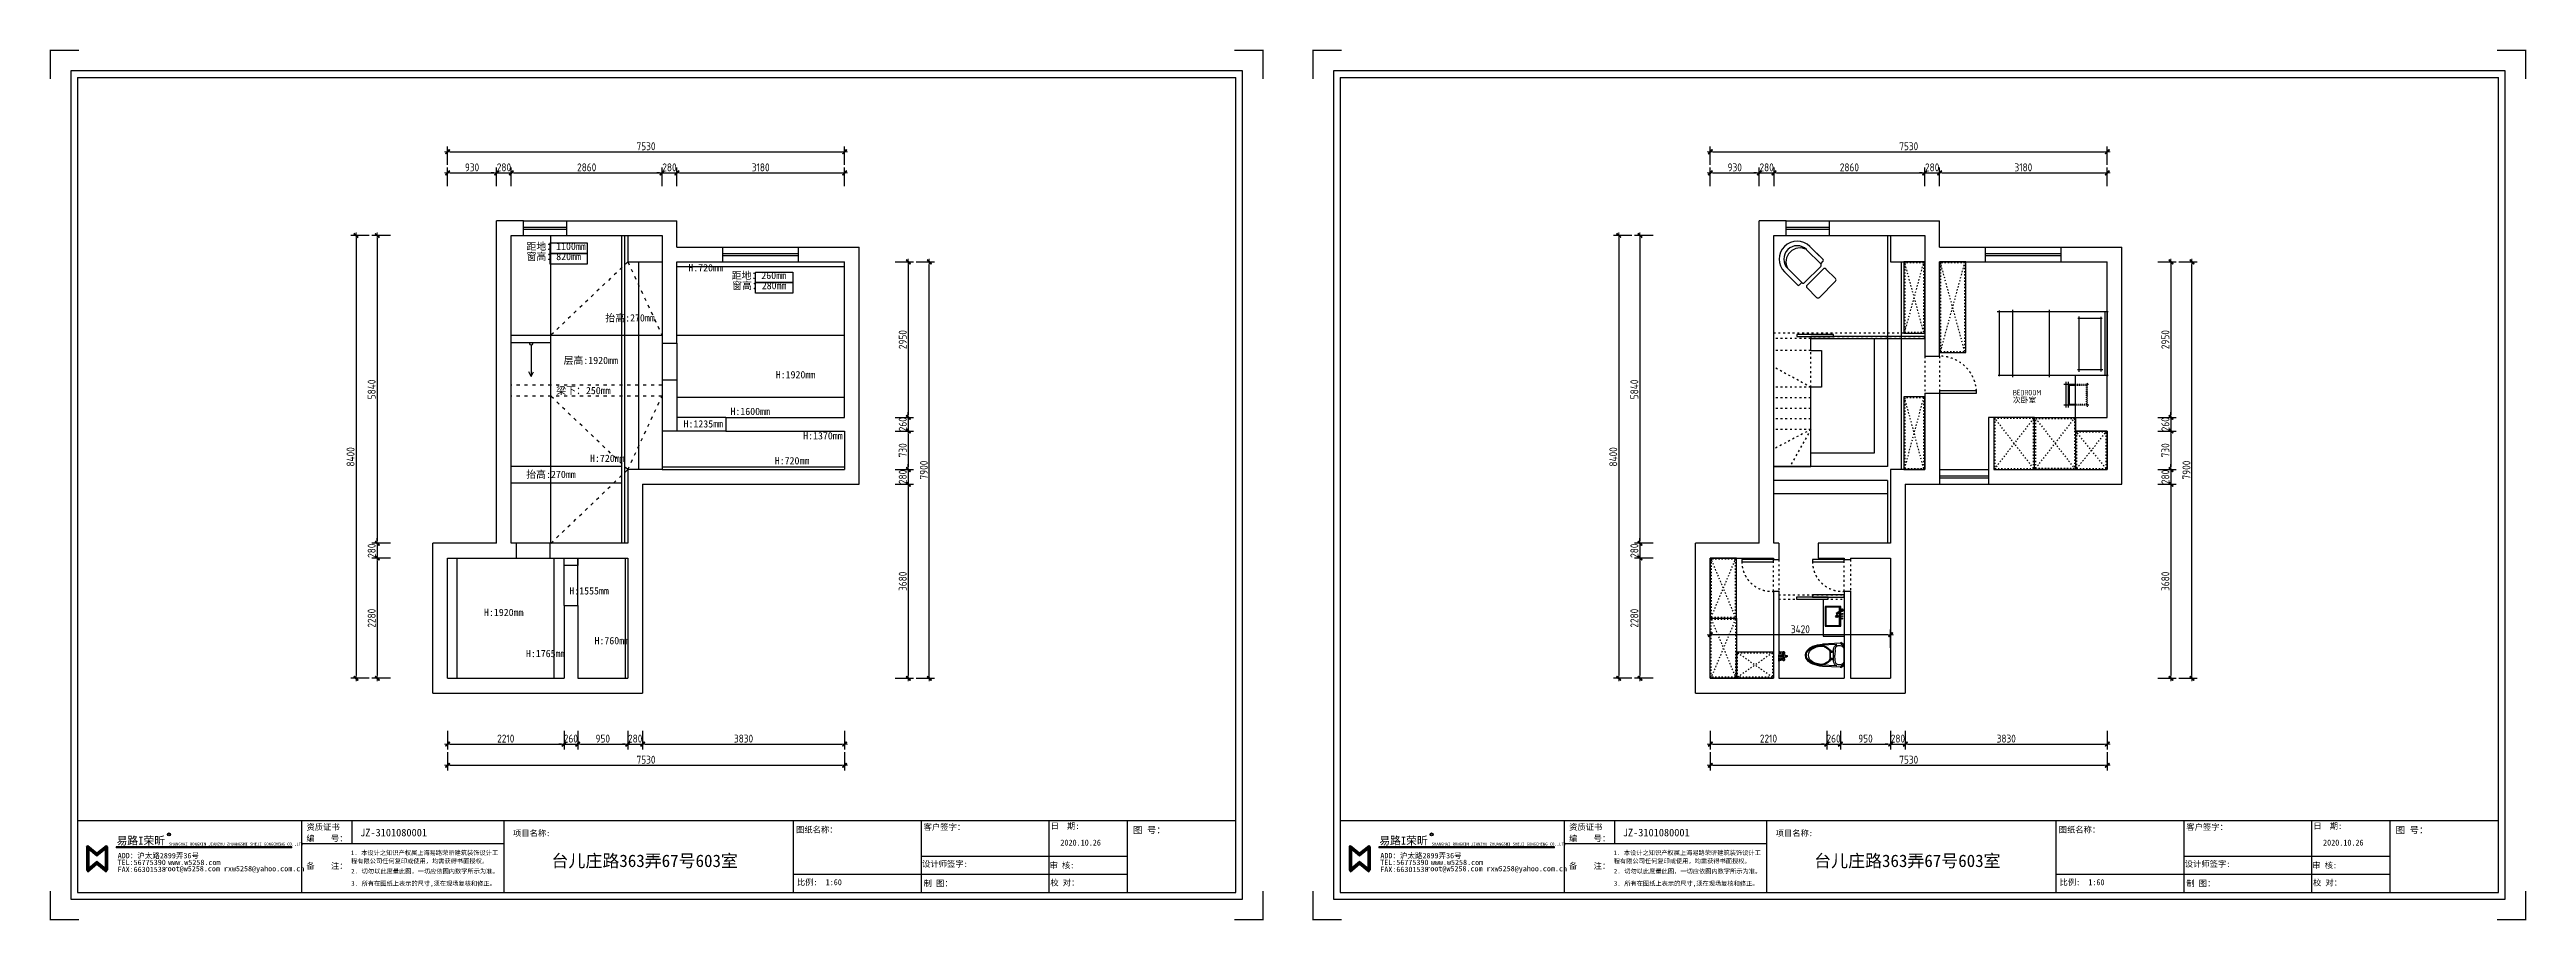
# Model space of a CAD drawing. Header units: millimetres. Extents: x -58733 to 427521, y -235734 to 553534.
# Drawn here: x 2704 to 49687, y 247313 to 263836 of the extents above; entities that cross this region are included whole.
import ezdxf

# ---------------------------------------------------------------- set-up
doc = ezdxf.new("R2010")
doc.units = ezdxf.units.MM
doc.linetypes.add('ACAD_ISO03W100', pattern=[30, 12, -18])
for name, color, linetype in [('00-墙体', 7, 'Continuous'), ('02-洁具及配件（地平图显示）', 1, 'Continuous'), ('02-活动家具', 1, 'Continuous'), ('1原始-门窗洞口尺寸', 4, 'Continuous'), ('E-立面活动家具', 1, 'Continuous'), ('图框', 251, 'Continuous'), ('目录文字', 8, 'Continuous')]:
    doc.layers.add(name, color=color, linetype=linetype)
doc.layers.add('P★10 文字说明', color=32, linetype='Continuous', lineweight=0)
doc.layers.add('墙体', color=7, linetype='Continuous', lineweight=30)
doc.styles.add('CCD_DIM', font='ARCHS.SHX')
doc.styles.get("Standard").update_dxf_attribs({"font": 'simsun.ttc'})
doc.styles.add('YQ_DIM', font='SUPEROS.SHX', dxfattribs={"width": 0.8, "bigfont": 'HZDX.SHX'})
doc.styles.add('宋体', font='simsun.ttc', dxfattribs={"height": 120})
doc.styles.add('编号', font='ARCHSTYL.SHX', dxfattribs={"width": 0.8})
doc.styles.add('英文', font='simhei.ttf')
doc.styles.add('黑体', font='simhei.ttf')
doc.dimstyles.new('海龍1：50', dxfattribs={"dimscale": 50, "dimtxt": 3, "dimasz": 1, "dimexe": 2, "dimexo": 2, "dimgap": 0.6, "dimtad": 1, "dimdec": 0, "dimrnd": 5, "dimdsep": 46, "dimtxsty": 'CCD_DIM', "dimblk": 'WS-cj', "dimcen": 1, "dimclrd": 242, "dimclre": 242, "dimclrt": 2, "dimadec": 0, "dimazin": 2, "dimtfac": 1, "dimtdec": 0, "dimtix": 1, "dimtmove": 2, "dimatfit": 3, "dimldrblk": 'CCD_Leader_Arrow', "dimfxl": 5, "dimfxlon": 1, "dimtolj": 1, "dimarcsym": 0})

msp = doc.modelspace()

# ---------------------------------------------------------------- texts
at = {"layer": '1原始-门窗洞口尺寸', "linetype": 'Continuous', "char_height": 137.5, "attachment_point": 3, "style": '宋体'}
for s, insert in [('距地：1100mm', (12874.4, 260171.6)), ('窗高：820mm', (12782.8, 259978.7)), ('H:720mm', (15475.7, 259765.5)), ('距地：260mm', (16673.2, 259619.3)), ('窗高：280mm', (16681.3, 259426.5)), ('抬高:270mm', (14183.3, 258814.2)), ('层高:1920mm', (13484.3, 258007.4)), ('H:1920mm', (17227.5, 257737)), ('梁下：250mm', (13345.8, 257435.8)), ('H:1600mm', (16368.5, 257040.1)), ('H:1235mm', (15478.3, 256803.3)), ('H:1370mm', (17747.6, 256577.6)), ('H:720mm', (13610.7, 256150.3)), ('H:720mm', (17115.5, 256103.7)), ('抬高:270mm', (12683.9, 255845.2)), ('H:1555mm', (13311.9, 253635.1)), ('H:1920mm', (11693.1, 253226.5)), ('H:1765mm', (12489.1, 252446.6)), ('H:760mm', (13696, 252690.5))]:
    msp.add_mtext(s, dxfattribs=dict(at, insert=insert))
at = {"layer": 'P★10 文字说明', "insert": (39946.4, 257380), "char_height": 105, "attachment_point": 1, "line_spacing_factor": 0.8, "style": '编号'}
msp.add_mtext('BEDROOM\\P{\\W1;\\f宋体|b0|i0|c134|p2;次卧室}', dxfattribs=at)

# ---------------------------------------------------------------- blocks, each defined once
blk = doc.blocks.new('WS-cj')
blk.add_hatch(color=1).paths.add_polyline_path([(0.59, 0.82), (-0.82, -0.59), (-0.59, -0.82), (0.82, 0.59)])
at = {"color": 1, "linetype": 'ByBlock', "lineweight": 0}
for p, q in [((-1.1, 0), (0, 0)), ((0, 0), (1.1, 0))]:
    blk.add_line(p, q, dxfattribs=at)
at = {"color": 1}
blk.add_lwpolyline([(0.59, 0.82), (-0.82, -0.59), (-0.59, -0.82), (0.82, 0.59)], close=True, dxfattribs=at)
blk = doc.blocks.new('*D212')
at = {"color": 242, "lineweight": -2}
for p, q in [((10253, 261246), (10253, 261596)), ((10303, 261496), (11133, 261496)), ((11183, 261246), (11183, 261596))]:
    blk.add_line(p, q, dxfattribs=at)
at = {"layer": 'Defpoints', "color": 0}
for p in [(11183, 261496), (10253, 261096), (11183, 261096)]:
    blk.add_point(p, dxfattribs=at)
at = {"color": 242, "lineweight": -2, "xscale": 50, "yscale": 50, "zscale": 50, "rotation": 180}
blk.add_blockref('WS-cj', (10253, 261496), dxfattribs=at)
at = {"color": 242, "lineweight": -2, "xscale": 50, "yscale": 50, "zscale": 50}
blk.add_blockref('WS-cj', (11183, 261496), dxfattribs=at)
at = {"color": 2, "insert": (10718, 261601), "char_height": 150, "attachment_point": 5, "style": 'CCD_DIM'}
blk.add_mtext('\\A1;930', dxfattribs=at)
blk = doc.blocks.new('CCD_Leader_Arrow')
at = {"color": 1, "linetype": 'ByBlock'}
blk.add_line((0, 0), (-1, 0), dxfattribs=at)
for points in [[(-0.86, 0.67), (-0.6, 0.85), (-0.24, 0), (0, 0)], [(-0.86, -0.67), (-0.6, -0.85), (-0.24, 0), (0, 0)]]:
    blk.add_solid(points, dxfattribs=at)
blk = doc.blocks.new('*D213')
at = {"color": 242, "lineweight": -2}
for p, q in [((11133, 261496), (11083, 261496)), ((11183, 261246), (11183, 261596)), ((11183, 261496), (11463, 261496)), ((11463, 261246), (11463, 261596)), ((11513, 261496), (11563, 261496))]:
    blk.add_line(p, q, dxfattribs=at)
at = {"layer": 'Defpoints', "color": 0}
for p in [(11463, 261496), (11183, 261096), (11463, 261096)]:
    blk.add_point(p, dxfattribs=at)
at = {"color": 242, "lineweight": -2, "xscale": 50, "yscale": 50, "zscale": 50}
blk.add_blockref('WS-cj', (11183, 261496), dxfattribs=at)
at = {"color": 242, "lineweight": -2, "xscale": 50, "yscale": 50, "zscale": 50, "rotation": 180}
blk.add_blockref('WS-cj', (11463, 261496), dxfattribs=at)
at = {"color": 2, "insert": (11323, 261601), "char_height": 150, "attachment_point": 5, "style": 'CCD_DIM'}
blk.add_mtext('\\A1;280', dxfattribs=at)
blk = doc.blocks.new('*D214')
at = {"color": 242, "lineweight": -2}
for p, q in [((11463, 261246), (11463, 261596)), ((11513, 261496), (14273, 261496)), ((14323, 261246), (14323, 261596))]:
    blk.add_line(p, q, dxfattribs=at)
at = {"layer": 'Defpoints', "color": 0}
for p in [(14323, 261496), (11463, 261096), (14323, 261096)]:
    blk.add_point(p, dxfattribs=at)
at = {"color": 242, "lineweight": -2, "xscale": 50, "yscale": 50, "zscale": 50, "rotation": 180}
blk.add_blockref('WS-cj', (11463, 261496), dxfattribs=at)
at = {"color": 242, "lineweight": -2, "xscale": 50, "yscale": 50, "zscale": 50}
blk.add_blockref('WS-cj', (14323, 261496), dxfattribs=at)
at = {"color": 2, "insert": (12893, 261601), "char_height": 150, "attachment_point": 5, "style": 'CCD_DIM'}
blk.add_mtext('\\A1;2860', dxfattribs=at)
blk = doc.blocks.new('*D215')
at = {"color": 242, "lineweight": -2}
for p, q in [((14273, 261496), (14223, 261496)), ((14323, 261246), (14323, 261596)), ((14323, 261496), (14603, 261496)), ((14603, 261246), (14603, 261596)), ((14653, 261496), (14703, 261496))]:
    blk.add_line(p, q, dxfattribs=at)
at = {"layer": 'Defpoints', "color": 0}
for p in [(14603, 261496), (14323, 261096), (14603, 261096)]:
    blk.add_point(p, dxfattribs=at)
at = {"color": 242, "lineweight": -2, "xscale": 50, "yscale": 50, "zscale": 50}
blk.add_blockref('WS-cj', (14323, 261496), dxfattribs=at)
at = {"color": 242, "lineweight": -2, "xscale": 50, "yscale": 50, "zscale": 50, "rotation": 180}
blk.add_blockref('WS-cj', (14603, 261496), dxfattribs=at)
at = {"color": 2, "insert": (14463, 261601), "char_height": 150, "attachment_point": 5, "style": 'CCD_DIM'}
blk.add_mtext('\\A1;280', dxfattribs=at)
blk = doc.blocks.new('*D216')
at = {"color": 242, "lineweight": -2}
for p, q in [((14603, 261246), (14603, 261596)), ((14653, 261496), (17733, 261496)), ((17783, 261246), (17783, 261596))]:
    blk.add_line(p, q, dxfattribs=at)
at = {"layer": 'Defpoints', "color": 0}
for p in [(17783, 261496), (14603, 261096), (17783, 261096)]:
    blk.add_point(p, dxfattribs=at)
at = {"color": 242, "lineweight": -2, "xscale": 50, "yscale": 50, "zscale": 50, "rotation": 180}
blk.add_blockref('WS-cj', (14603, 261496), dxfattribs=at)
at = {"color": 242, "lineweight": -2, "xscale": 50, "yscale": 50, "zscale": 50}
blk.add_blockref('WS-cj', (17783, 261496), dxfattribs=at)
at = {"color": 2, "insert": (16193, 261601), "char_height": 150, "attachment_point": 5, "style": 'CCD_DIM'}
blk.add_mtext('\\A1;3180', dxfattribs=at)
blk = doc.blocks.new('*D217')
at = {"color": 242, "lineweight": -2}
for p, q in [((10253, 261646), (10253, 261996)), ((10303, 261896), (17733, 261896)), ((17783, 261646), (17783, 261996))]:
    blk.add_line(p, q, dxfattribs=at)
at = {"layer": 'Defpoints', "color": 0}
for p in [(17783, 261896), (10253, 261096), (17783, 261096)]:
    blk.add_point(p, dxfattribs=at)
at = {"color": 242, "lineweight": -2, "xscale": 50, "yscale": 50, "zscale": 50, "rotation": 180}
blk.add_blockref('WS-cj', (10253, 261896), dxfattribs=at)
at = {"color": 242, "lineweight": -2, "xscale": 50, "yscale": 50, "zscale": 50}
blk.add_blockref('WS-cj', (17783, 261896), dxfattribs=at)
at = {"color": 2, "insert": (14018, 262001), "char_height": 150, "attachment_point": 5, "style": 'CCD_DIM'}
blk.add_mtext('\\A1;7530', dxfattribs=at)
blk = doc.blocks.new('*D218')
at = {"color": 242, "lineweight": -2}
for p, q in [((10253, 250908), (10253, 250558)), ((12463, 250908), (12463, 250558)), ((10303, 250658), (12413, 250658))]:
    blk.add_line(p, q, dxfattribs=at)
at = {"layer": 'Defpoints', "color": 0}
for p in [(10253, 251058), (12463, 251058), (12463, 250658)]:
    blk.add_point(p, dxfattribs=at)
at = {"color": 242, "lineweight": -2, "xscale": 50, "yscale": 50, "zscale": 50, "rotation": 180}
blk.add_blockref('WS-cj', (10253, 250658), dxfattribs=at)
at = {"color": 242, "lineweight": -2, "xscale": 50, "yscale": 50, "zscale": 50}
blk.add_blockref('WS-cj', (12463, 250658), dxfattribs=at)
at = {"color": 2, "insert": (11358, 250763), "char_height": 150, "attachment_point": 5, "style": 'CCD_DIM'}
blk.add_mtext('\\A1;2210', dxfattribs=at)
blk = doc.blocks.new('*D219')
at = {"color": 242, "lineweight": -2}
for p, q in [((12463, 250908), (12463, 250558)), ((12723, 250908), (12723, 250558)), ((12413, 250658), (12363, 250658)), ((12463, 250658), (12723, 250658)), ((12773, 250658), (12823, 250658))]:
    blk.add_line(p, q, dxfattribs=at)
at = {"layer": 'Defpoints', "color": 0}
for p in [(12463, 251058), (12723, 251058), (12723, 250658)]:
    blk.add_point(p, dxfattribs=at)
at = {"color": 242, "lineweight": -2, "xscale": 50, "yscale": 50, "zscale": 50}
blk.add_blockref('WS-cj', (12463, 250658), dxfattribs=at)
at = {"color": 242, "lineweight": -2, "xscale": 50, "yscale": 50, "zscale": 50, "rotation": 180}
blk.add_blockref('WS-cj', (12723, 250658), dxfattribs=at)
at = {"color": 2, "insert": (12593, 250763), "char_height": 150, "attachment_point": 5, "style": 'CCD_DIM'}
blk.add_mtext('\\A1;260', dxfattribs=at)
blk = doc.blocks.new('*D220')
at = {"color": 242, "lineweight": -2}
for p, q in [((12723, 250908), (12723, 250558)), ((13673, 250908), (13673, 250558)), ((12773, 250658), (13623, 250658))]:
    blk.add_line(p, q, dxfattribs=at)
at = {"layer": 'Defpoints', "color": 0}
for p in [(12723, 251058), (13673, 251058), (13673, 250658)]:
    blk.add_point(p, dxfattribs=at)
at = {"color": 242, "lineweight": -2, "xscale": 50, "yscale": 50, "zscale": 50, "rotation": 180}
blk.add_blockref('WS-cj', (12723, 250658), dxfattribs=at)
at = {"color": 242, "lineweight": -2, "xscale": 50, "yscale": 50, "zscale": 50}
blk.add_blockref('WS-cj', (13673, 250658), dxfattribs=at)
at = {"color": 2, "insert": (13198, 250763), "char_height": 150, "attachment_point": 5, "style": 'CCD_DIM'}
blk.add_mtext('\\A1;950', dxfattribs=at)
blk = doc.blocks.new('*D221')
at = {"color": 242, "lineweight": -2}
for p, q in [((13673, 250908), (13673, 250558)), ((13953, 250908), (13953, 250558)), ((13623, 250658), (13573, 250658)), ((13673, 250658), (13953, 250658)), ((14003, 250658), (14053, 250658))]:
    blk.add_line(p, q, dxfattribs=at)
at = {"layer": 'Defpoints', "color": 0}
for p in [(13673, 251058), (13953, 251058), (13953, 250658)]:
    blk.add_point(p, dxfattribs=at)
at = {"color": 242, "lineweight": -2, "xscale": 50, "yscale": 50, "zscale": 50}
blk.add_blockref('WS-cj', (13673, 250658), dxfattribs=at)
at = {"color": 242, "lineweight": -2, "xscale": 50, "yscale": 50, "zscale": 50, "rotation": 180}
blk.add_blockref('WS-cj', (13953, 250658), dxfattribs=at)
at = {"color": 2, "insert": (13813, 250763), "char_height": 150, "attachment_point": 5, "style": 'CCD_DIM'}
blk.add_mtext('\\A1;280', dxfattribs=at)
blk = doc.blocks.new('*D222')
at = {"color": 242, "lineweight": -2}
for p, q in [((13953, 250908), (13953, 250558)), ((17783, 250908), (17783, 250558)), ((14003, 250658), (17733, 250658))]:
    blk.add_line(p, q, dxfattribs=at)
at = {"layer": 'Defpoints', "color": 0}
for p in [(13953, 251058), (17783, 251058), (17783, 250658)]:
    blk.add_point(p, dxfattribs=at)
at = {"color": 242, "lineweight": -2, "xscale": 50, "yscale": 50, "zscale": 50, "rotation": 180}
blk.add_blockref('WS-cj', (13953, 250658), dxfattribs=at)
at = {"color": 242, "lineweight": -2, "xscale": 50, "yscale": 50, "zscale": 50}
blk.add_blockref('WS-cj', (17783, 250658), dxfattribs=at)
at = {"color": 2, "insert": (15868, 250763), "char_height": 150, "attachment_point": 5, "style": 'CCD_DIM'}
blk.add_mtext('\\A1;3830', dxfattribs=at)
blk = doc.blocks.new('*D223')
at = {"color": 242, "lineweight": -2}
for p, q in [((10253, 250508), (10253, 250158)), ((17783, 250508), (17783, 250158)), ((10303, 250258), (17733, 250258))]:
    blk.add_line(p, q, dxfattribs=at)
at = {"layer": 'Defpoints', "color": 0}
for p in [(10253, 251058), (17783, 251058), (17783, 250258)]:
    blk.add_point(p, dxfattribs=at)
at = {"color": 242, "lineweight": -2, "xscale": 50, "yscale": 50, "zscale": 50, "rotation": 180}
blk.add_blockref('WS-cj', (10253, 250258), dxfattribs=at)
at = {"color": 242, "lineweight": -2, "xscale": 50, "yscale": 50, "zscale": 50}
blk.add_blockref('WS-cj', (17783, 250258), dxfattribs=at)
at = {"color": 2, "insert": (14018, 250363), "char_height": 150, "attachment_point": 5, "style": 'CCD_DIM'}
blk.add_mtext('\\A1;7530', dxfattribs=at)
blk = doc.blocks.new('*D224')
at = {"color": 242, "lineweight": -2}
for p, q in [((9169, 260308), (8819, 260308)), ((8919, 260258), (8919, 254518)), ((9169, 254468), (8819, 254468))]:
    blk.add_line(p, q, dxfattribs=at)
at = {"layer": 'Defpoints', "color": 0}
for p in [(9319, 260308), (8919, 254468), (9319, 254468)]:
    blk.add_point(p, dxfattribs=at)
at = {"color": 242, "lineweight": -2, "xscale": 50, "yscale": 50, "zscale": 50}
for p, rotation in [((8919, 260308), 90), ((8919, 254468), 270)]:
    blk.add_blockref('WS-cj', p, dxfattribs=dict(at, rotation=rotation))
at = {"color": 2, "insert": (8814, 257388), "char_height": 150, "attachment_point": 5, "rotation": 90, "style": 'CCD_DIM'}
blk.add_mtext('\\A1;5840', dxfattribs=at)
blk = doc.blocks.new('*D225')
at = {"color": 242, "lineweight": -2}
for p, q in [((9169, 254468), (8819, 254468)), ((9169, 254188), (8819, 254188)), ((8919, 254518), (8919, 254568)), ((8919, 254468), (8919, 254188)), ((8919, 254138), (8919, 254088))]:
    blk.add_line(p, q, dxfattribs=at)
at = {"layer": 'Defpoints', "color": 0}
for p in [(8919, 254188), (9319, 254468), (9319, 254188)]:
    blk.add_point(p, dxfattribs=at)
at = {"color": 242, "lineweight": -2, "xscale": 50, "yscale": 50, "zscale": 50}
for p, rotation in [((8919, 254468), 270), ((8919, 254188), 90)]:
    blk.add_blockref('WS-cj', p, dxfattribs=dict(at, rotation=rotation))
at = {"color": 2, "insert": (8814, 254328), "char_height": 150, "attachment_point": 5, "rotation": 90, "style": 'CCD_DIM'}
blk.add_mtext('\\A1;280', dxfattribs=at)
blk = doc.blocks.new('*D226')
at = {"color": 242, "lineweight": -2}
for p, q in [((9169, 254188), (8819, 254188)), ((8919, 254138), (8919, 251958)), ((9169, 251908), (8819, 251908))]:
    blk.add_line(p, q, dxfattribs=at)
at = {"layer": 'Defpoints', "color": 0}
for p in [(9319, 254188), (8919, 251908), (9319, 251908)]:
    blk.add_point(p, dxfattribs=at)
at = {"color": 242, "lineweight": -2, "xscale": 50, "yscale": 50, "zscale": 50}
for p, rotation in [((8919, 254188), 90), ((8919, 251908), 270)]:
    blk.add_blockref('WS-cj', p, dxfattribs=dict(at, rotation=rotation))
at = {"color": 2, "insert": (8814, 253048), "char_height": 150, "attachment_point": 5, "rotation": 90, "style": 'CCD_DIM'}
blk.add_mtext('\\A1;2280', dxfattribs=at)
blk = doc.blocks.new('*D227')
at = {"color": 242, "lineweight": -2}
for p, q in [((8769, 260308), (8419, 260308)), ((8519, 260258), (8519, 251958)), ((8769, 251908), (8419, 251908))]:
    blk.add_line(p, q, dxfattribs=at)
at = {"layer": 'Defpoints', "color": 0}
for p in [(9319, 260308), (8519, 251908), (9319, 251908)]:
    blk.add_point(p, dxfattribs=at)
at = {"color": 242, "lineweight": -2, "xscale": 50, "yscale": 50, "zscale": 50}
for p, rotation in [((8519, 260308), 90), ((8519, 251908), 270)]:
    blk.add_blockref('WS-cj', p, dxfattribs=dict(at, rotation=rotation))
at = {"color": 2, "insert": (8414, 256108), "char_height": 150, "attachment_point": 5, "rotation": 90, "style": 'CCD_DIM'}
blk.add_mtext('\\A1;8400', dxfattribs=at)
blk = doc.blocks.new('*D228')
at = {"color": 242, "lineweight": -2}
for p, q in [((18742, 259808), (19092, 259808)), ((18992, 259758), (18992, 256908)), ((18742, 256858), (19092, 256858))]:
    blk.add_line(p, q, dxfattribs=at)
at = {"layer": 'Defpoints', "color": 0}
for p in [(18592, 259808), (18592, 256858), (18992, 256858)]:
    blk.add_point(p, dxfattribs=at)
at = {"color": 242, "lineweight": -2, "xscale": 50, "yscale": 50, "zscale": 50}
for p, rotation in [((18992, 259808), 90), ((18992, 256858), 270)]:
    blk.add_blockref('WS-cj', p, dxfattribs=dict(at, rotation=rotation))
at = {"color": 2, "insert": (18887, 258333), "char_height": 150, "attachment_point": 5, "rotation": 90, "style": 'CCD_DIM'}
blk.add_mtext('\\A1;2950', dxfattribs=at)
blk = doc.blocks.new('*D229')
at = {"color": 242, "lineweight": -2}
for p, q in [((18742, 256858), (19092, 256858)), ((18742, 256598), (19092, 256598)), ((18992, 256908), (18992, 256958)), ((18992, 256858), (18992, 256598)), ((18992, 256548), (18992, 256498))]:
    blk.add_line(p, q, dxfattribs=at)
at = {"layer": 'Defpoints', "color": 0}
for p in [(18592, 256858), (18592, 256598), (18992, 256598)]:
    blk.add_point(p, dxfattribs=at)
at = {"color": 242, "lineweight": -2, "xscale": 50, "yscale": 50, "zscale": 50}
for p, rotation in [((18992, 256858), 270), ((18992, 256598), 90)]:
    blk.add_blockref('WS-cj', p, dxfattribs=dict(at, rotation=rotation))
at = {"color": 2, "insert": (18887, 256728), "char_height": 150, "attachment_point": 5, "rotation": 90, "style": 'CCD_DIM'}
blk.add_mtext('\\A1;260', dxfattribs=at)
blk = doc.blocks.new('*D230')
at = {"color": 242, "lineweight": -2}
for p, q in [((18742, 256598), (19092, 256598)), ((18992, 256548), (18992, 255918)), ((18742, 255868), (19092, 255868))]:
    blk.add_line(p, q, dxfattribs=at)
at = {"layer": 'Defpoints', "color": 0}
for p in [(18592, 256598), (18592, 255868), (18992, 255868)]:
    blk.add_point(p, dxfattribs=at)
at = {"color": 242, "lineweight": -2, "xscale": 50, "yscale": 50, "zscale": 50}
for p, rotation in [((18992, 256598), 90), ((18992, 255868), 270)]:
    blk.add_blockref('WS-cj', p, dxfattribs=dict(at, rotation=rotation))
at = {"color": 2, "insert": (18887, 256233), "char_height": 150, "attachment_point": 5, "rotation": 90, "style": 'CCD_DIM'}
blk.add_mtext('\\A1;730', dxfattribs=at)
blk = doc.blocks.new('*D231')
at = {"color": 242, "lineweight": -2}
for p, q in [((18742, 255868), (19092, 255868)), ((18742, 255588), (19092, 255588)), ((18992, 255918), (18992, 255968)), ((18992, 255868), (18992, 255588)), ((18992, 255538), (18992, 255488))]:
    blk.add_line(p, q, dxfattribs=at)
at = {"layer": 'Defpoints', "color": 0}
for p in [(18592, 255868), (18592, 255588), (18992, 255588)]:
    blk.add_point(p, dxfattribs=at)
at = {"color": 242, "lineweight": -2, "xscale": 50, "yscale": 50, "zscale": 50}
for p, rotation in [((18992, 255868), 270), ((18992, 255588), 90)]:
    blk.add_blockref('WS-cj', p, dxfattribs=dict(at, rotation=rotation))
at = {"color": 2, "insert": (18887, 255728), "char_height": 150, "attachment_point": 5, "rotation": 90, "style": 'CCD_DIM'}
blk.add_mtext('\\A1;280', dxfattribs=at)
blk = doc.blocks.new('*D232')
at = {"color": 242, "lineweight": -2}
for p, q in [((18742, 255588), (19092, 255588)), ((18992, 255538), (18992, 251958)), ((18742, 251908), (19092, 251908))]:
    blk.add_line(p, q, dxfattribs=at)
at = {"layer": 'Defpoints', "color": 0}
for p in [(18592, 255588), (18592, 251908), (18992, 251908)]:
    blk.add_point(p, dxfattribs=at)
at = {"color": 242, "lineweight": -2, "xscale": 50, "yscale": 50, "zscale": 50}
for p, rotation in [((18992, 255588), 90), ((18992, 251908), 270)]:
    blk.add_blockref('WS-cj', p, dxfattribs=dict(at, rotation=rotation))
at = {"color": 2, "insert": (18887, 253748), "char_height": 150, "attachment_point": 5, "rotation": 90, "style": 'CCD_DIM'}
blk.add_mtext('\\A1;3680', dxfattribs=at)
blk = doc.blocks.new('*D233')
at = {"color": 242, "lineweight": -2}
for p, q in [((19142, 259808), (19492, 259808)), ((19392, 251958), (19392, 259758)), ((19142, 251908), (19492, 251908))]:
    blk.add_line(p, q, dxfattribs=at)
at = {"layer": 'Defpoints', "color": 0}
for p in [(18592, 259808), (19392, 259808), (18592, 251908)]:
    blk.add_point(p, dxfattribs=at)
at = {"color": 242, "lineweight": -2, "xscale": 50, "yscale": 50, "zscale": 50}
for p, rotation in [((19392, 259808), 90), ((19392, 251908), 270)]:
    blk.add_blockref('WS-cj', p, dxfattribs=dict(at, rotation=rotation))
at = {"color": 2, "insert": (19287, 255858), "char_height": 150, "attachment_point": 5, "rotation": 90, "style": 'CCD_DIM'}
blk.add_mtext('\\A1;7900', dxfattribs=at)
blk = doc.blocks.new('图框1比60')
h = blk.add_hatch(color=8)
edge = h.paths.add_edge_path()
edge.add_ellipse((163710, 45505), major_axis=(-0.2, 29.4), ratio=1, start_angle=269.6878, end_angle=449.6878)
edge.add_ellipse((163710, 45505), major_axis=(-0.2, 29.4), ratio=1, start_angle=89.5622, end_angle=269.5622)
edge = h.paths.add_edge_path(flags=16)
edge.add_ellipse((163710, 45505), major_axis=(0, 24.9), ratio=1, start_angle=269.966, end_angle=449.966)
edge.add_ellipse((163710, 45505), major_axis=(0, 24.9), ratio=1, start_angle=89.8872, end_angle=269.8872)
h = blk.add_hatch(color=8)
h.paths.add_polyline_path([(162213, 45056), (162434, 45236), (162401, 45277), (162213, 45124), (162025, 45277), (161992, 45236)])
h.paths.add_polyline_path([(162213, 44882), (162401, 44729), (162434, 44770), (162213, 44950), (161992, 44770), (162025, 44729)])
h = blk.add_hatch(color=8)
h.paths.add_polyline_path([(162044, 45193), (161992, 45236), (161992, 44770), (162044, 44813)])
h.paths.add_polyline_path([(162434, 45236), (162381, 45193), (162381, 44813), (162434, 44770)])
blk.add_hatch(color=8).paths.add_polyline_path([(162610, 45245), (162610, 45227), (166263, 45227), (166263, 45245)])
at = {"layer": '目录文字'}
h = blk.add_hatch(color=8, dxfattribs=at)
edge = h.paths.add_edge_path()
edge.add_ellipse((163710, 45505), major_axis=(-0.2, 29.4), ratio=1, start_angle=89.5622, end_angle=269.5622)
edge.add_ellipse((163710, 45505), major_axis=(-0.2, 29.4), ratio=1, start_angle=269.6621, end_angle=449.6621)
edge = h.paths.add_edge_path(flags=16)
edge.add_ellipse((163710, 45505), major_axis=(0, 24.9), ratio=1, start_angle=90.0288, end_angle=270.0288, ccw=False)
edge.add_ellipse((163710, 45505), major_axis=(0, 24.9), ratio=1, start_angle=-89.8872, end_angle=90.1128, ccw=False)
h.paths.add_polyline_path([(163689, 45539), (163733, 45539), (163733, 45472), (163689, 45472)], flags=9)
at = {"color": 8}
for p, q in [((176692, 45797), (176692, 44297)), ((161992, 45236), (162025, 45277)), ((161992, 45236), (161992, 44770)), ((161992, 45236), (162213, 45056)), ((161992, 44770), (162213, 44950)), ((162025, 45277), (162213, 45124)), ((162025, 44729), (162213, 44882)), ((162044, 45193), (162044, 44813)), ((162213, 45124), (162401, 45277)), ((162213, 45056), (162434, 45236)), ((162213, 44950), (162434, 44770)), ((162213, 44882), (162401, 44729)), ((162381, 45193), (162381, 44813)), ((162401, 45277), (162434, 45236)), ((162434, 45236), (162434, 44770)), ((166263, 45245), (162610, 45245)), ((166263, 45227), (162610, 45227)), ((166263, 45227), (166263, 45245)), ((161992, 44770), (162025, 44729)), ((162401, 44729), (162434, 44770))]:
    blk.add_line(p, q, dxfattribs=at)
blk.add_ellipse((163710, 45505, 0), major_axis=(0.1, 29.4), ratio=1, start_param=1.575118209033049, end_param=7.858303516212636, dxfattribs=at)
at = {"layer": '图框', "color": 121}
for p, q in [((161670, 61389), (161670, 44157)), ((186038, 61389), (161670, 61389)), ((186038, 44157), (186038, 61389)), ((161670, 44157), (186038, 44157))]:
    blk.add_line(p, q, dxfattribs=at)
at = {"layer": '图框', "color": 8}
for p, q in [((161809, 61249), (161809, 44297)), ((161809, 61249), (161809, 45797)), ((161809, 61249), (185898, 61249)), ((185898, 44297), (185898, 61249)), ((185898, 45797), (185898, 61249)), ((161809, 45797), (185898, 45797)), ((161809, 45797), (185898, 45797)), ((166465, 45797), (166465, 44297)), ((167511, 45797), (167511, 45305)), ((170675, 45797), (170675, 44297)), ((176692, 45797), (176692, 44297)), ((179360, 44297), (179360, 45797)), ((182010, 45797), (182010, 44297)), ((183644, 44297), (183644, 45797)), ((170675, 45305), (166465, 45305)), ((182010, 45047), (179360, 45047)), ((183644, 45047), (182010, 45047)), ((179360, 44672), (176692, 44672)), ((182010, 44672), (179360, 44672)), ((183644, 44672), (182010, 44672)), ((161809, 44297), (185898, 44297))]:
    blk.add_line(p, q, dxfattribs=at)
at = {"layer": '图框', "color": 121, "const_width": 28.3}
for points in [[(161841, 61818), (161241, 61818), (161241, 61217)], [(185866, 61818), (186467, 61818), (186467, 61217)], [(161841, 43728), (161241, 43728), (161241, 44329)], [(185866, 43728), (186467, 43728), (186467, 44329)]]:
    blk.add_lwpolyline(points, dxfattribs=at)
at = {"layer": '目录文字', "color": 8}
blk.add_line((162610, 45245), (162610, 45227), dxfattribs=at)
blk.add_ellipse((163710, 45505, 0), major_axis=(0.4, 24.9), ratio=1, start_param=1.571448490114663, end_param=7.854633797294249, dxfattribs=at)
for s, height, style, width, p in [('易路I荣昕', 164.1, '黑体', 0.999898, (162621, 45292)), ('R', 44.9, 'YQ_DIM', 0.8, (163698, 45483, 0)), ('SHANGHAI RONGXIN JIANZHU ZHUANGSHI SHEJI GONGCHENG CO.,LTD', 61.54, '英文', 0.999898, (163713, 45273)), ('编    号：', 123.8, '宋体', 0.999898, (166569, 45359)), ('资质证书', 123.8, '宋体', 0.999898, (166569, 45595)), ('项目名称:', 123.3, '黑体', 0.999898, (170866, 45468)), ('图纸名称：', 123.3, '黑体', 0.999898, (176753, 45540)), ('客户签字：', 123.8, '宋体', 0.999898, (179405, 45596)), ('日  期:', 123.8, '宋体', 0.999898, (182048, 45618)), ('2020.10.26', 123.8, '宋体', 0.999898, (182251, 45272)), ('图 号：', 139.1, '宋体', 0.999898, (183761, 45526)), ('TEL:56775390', 111.72, '英文', 0.999898, (162641, 44867)), ('ADD：沪太路2899弄36号', 111.72, '英文', 0.999898, (162644, 45007)), ('FAX:66301538', 111.72, '英文', 0.999898, (162642, 44721)), ('root@w5258.com rxw5258@yahoo.com.cn', 111.72, '英文', 0.999898, (163600, 44737)), ('www.w5258.com', 111.72, '英文', 0.999898, (163695, 44867)), ('备    注：', 123.8, '宋体', 0.999898, (166569, 44788)), ('1. 本设计之知识产权属上海易路荣昕建筑装饰设计工', 92.51, '黑体', 0.999898, (167491, 45076)), ('程有限公司任何复印或使用，均需获得书面授权。', 92.51, '黑体', 0.999898, (167498, 44904)), ('台儿庄路363弄67号603室', 258.72, '宋体', 0.999898, (171666, 44826)), ('设计师签字:', 123.8, '宋体', 0.999898, (179372, 44829)), ('审 核:', 123.8, '宋体', 0.999898, (182025, 44798)), ('3. 所有在图纸上表示的尺寸,须在现场复核和修正。', 92.51, '黑体', 0.999898, (167500, 44438)), ('2. 切勿以此度量此图，一切应依图内数字所示为准。', 92.51, '黑体', 0.999898, (167500, 44693)), ('比例:  1:60', 123.8, '宋体', 0.999898, (176769, 44448)), ('制 图：', 123.8, '宋体', 0.999898, (179407, 44425)), ('校 对：', 123.8, '宋体', 0.999898, (182041, 44438))]:
    blk.add_text(s, height=height, dxfattribs=dict(at, style=style, width=width)).set_placement(p)
at = {"layer": '目录文字', "width": 1}
blk.add_text('JZ-3101080001', height=157.18, dxfattribs=at).set_placement((167687, 45465))
blk = doc.blocks.new('*D264')
at = {"color": 242, "lineweight": -2}
for p, q in [((34204, 261246), (34204, 261596)), ((34254, 261496), (35084, 261496)), ((35134, 261246), (35134, 261596))]:
    blk.add_line(p, q, dxfattribs=at)
at = {"layer": 'Defpoints', "color": 0}
for p in [(35134, 261496), (34204, 261096), (35134, 261096)]:
    blk.add_point(p, dxfattribs=at)
at = {"color": 242, "lineweight": -2, "xscale": 50, "yscale": 50, "zscale": 50, "rotation": 180}
blk.add_blockref('WS-cj', (34204, 261496), dxfattribs=at)
at = {"color": 242, "lineweight": -2, "xscale": 50, "yscale": 50, "zscale": 50}
blk.add_blockref('WS-cj', (35134, 261496), dxfattribs=at)
at = {"color": 2, "insert": (34669, 261601), "char_height": 150, "attachment_point": 5, "style": 'CCD_DIM'}
blk.add_mtext('\\A1;930', dxfattribs=at)
blk = doc.blocks.new('*D265')
at = {"color": 242, "lineweight": -2}
for p, q in [((35084, 261496), (35034, 261496)), ((35134, 261246), (35134, 261596)), ((35134, 261496), (35414, 261496)), ((35414, 261246), (35414, 261596)), ((35464, 261496), (35514, 261496))]:
    blk.add_line(p, q, dxfattribs=at)
at = {"layer": 'Defpoints', "color": 0}
for p in [(35414, 261496), (35134, 261096), (35414, 261096)]:
    blk.add_point(p, dxfattribs=at)
at = {"color": 242, "lineweight": -2, "xscale": 50, "yscale": 50, "zscale": 50}
blk.add_blockref('WS-cj', (35134, 261496), dxfattribs=at)
at = {"color": 242, "lineweight": -2, "xscale": 50, "yscale": 50, "zscale": 50, "rotation": 180}
blk.add_blockref('WS-cj', (35414, 261496), dxfattribs=at)
at = {"color": 2, "insert": (35274, 261601), "char_height": 150, "attachment_point": 5, "style": 'CCD_DIM'}
blk.add_mtext('\\A1;280', dxfattribs=at)
blk = doc.blocks.new('*D266')
at = {"color": 242, "lineweight": -2}
for p, q in [((35414, 261246), (35414, 261596)), ((35464, 261496), (38224, 261496)), ((38274, 261246), (38274, 261596))]:
    blk.add_line(p, q, dxfattribs=at)
at = {"layer": 'Defpoints', "color": 0}
for p in [(38274, 261496), (35414, 261096), (38274, 261096)]:
    blk.add_point(p, dxfattribs=at)
at = {"color": 242, "lineweight": -2, "xscale": 50, "yscale": 50, "zscale": 50, "rotation": 180}
blk.add_blockref('WS-cj', (35414, 261496), dxfattribs=at)
at = {"color": 242, "lineweight": -2, "xscale": 50, "yscale": 50, "zscale": 50}
blk.add_blockref('WS-cj', (38274, 261496), dxfattribs=at)
at = {"color": 2, "insert": (36844, 261601), "char_height": 150, "attachment_point": 5, "style": 'CCD_DIM'}
blk.add_mtext('\\A1;2860', dxfattribs=at)
blk = doc.blocks.new('*D267')
at = {"color": 242, "lineweight": -2}
for p, q in [((38224, 261496), (38174, 261496)), ((38274, 261246), (38274, 261596)), ((38274, 261496), (38554, 261496)), ((38554, 261246), (38554, 261596)), ((38604, 261496), (38654, 261496))]:
    blk.add_line(p, q, dxfattribs=at)
at = {"layer": 'Defpoints', "color": 0}
for p in [(38554, 261496), (38274, 261096), (38554, 261096)]:
    blk.add_point(p, dxfattribs=at)
at = {"color": 242, "lineweight": -2, "xscale": 50, "yscale": 50, "zscale": 50}
blk.add_blockref('WS-cj', (38274, 261496), dxfattribs=at)
at = {"color": 242, "lineweight": -2, "xscale": 50, "yscale": 50, "zscale": 50, "rotation": 180}
blk.add_blockref('WS-cj', (38554, 261496), dxfattribs=at)
at = {"color": 2, "insert": (38414, 261601), "char_height": 150, "attachment_point": 5, "style": 'CCD_DIM'}
blk.add_mtext('\\A1;280', dxfattribs=at)
blk = doc.blocks.new('*D268')
at = {"color": 242, "lineweight": -2}
for p, q in [((38554, 261246), (38554, 261596)), ((38604, 261496), (41684, 261496)), ((41734, 261246), (41734, 261596))]:
    blk.add_line(p, q, dxfattribs=at)
at = {"layer": 'Defpoints', "color": 0}
for p in [(41734, 261496), (38554, 261096), (41734, 261096)]:
    blk.add_point(p, dxfattribs=at)
at = {"color": 242, "lineweight": -2, "xscale": 50, "yscale": 50, "zscale": 50, "rotation": 180}
blk.add_blockref('WS-cj', (38554, 261496), dxfattribs=at)
at = {"color": 242, "lineweight": -2, "xscale": 50, "yscale": 50, "zscale": 50}
blk.add_blockref('WS-cj', (41734, 261496), dxfattribs=at)
at = {"color": 2, "insert": (40144, 261601), "char_height": 150, "attachment_point": 5, "style": 'CCD_DIM'}
blk.add_mtext('\\A1;3180', dxfattribs=at)
blk = doc.blocks.new('*D269')
at = {"color": 242, "lineweight": -2}
for p, q in [((34204, 261646), (34204, 261996)), ((34254, 261896), (41684, 261896)), ((41734, 261646), (41734, 261996))]:
    blk.add_line(p, q, dxfattribs=at)
at = {"layer": 'Defpoints', "color": 0}
for p in [(41734, 261896), (34204, 261096), (41734, 261096)]:
    blk.add_point(p, dxfattribs=at)
at = {"color": 242, "lineweight": -2, "xscale": 50, "yscale": 50, "zscale": 50, "rotation": 180}
blk.add_blockref('WS-cj', (34204, 261896), dxfattribs=at)
at = {"color": 242, "lineweight": -2, "xscale": 50, "yscale": 50, "zscale": 50}
blk.add_blockref('WS-cj', (41734, 261896), dxfattribs=at)
at = {"color": 2, "insert": (37969, 262001), "char_height": 150, "attachment_point": 5, "style": 'CCD_DIM'}
blk.add_mtext('\\A1;7530', dxfattribs=at)
blk = doc.blocks.new('*D270')
at = {"color": 242, "lineweight": -2}
for p, q in [((34204, 250908), (34204, 250558)), ((36414, 250908), (36414, 250558)), ((34254, 250658), (36364, 250658))]:
    blk.add_line(p, q, dxfattribs=at)
at = {"layer": 'Defpoints', "color": 0}
for p in [(34204, 251058), (36414, 251058), (36414, 250658)]:
    blk.add_point(p, dxfattribs=at)
at = {"color": 242, "lineweight": -2, "xscale": 50, "yscale": 50, "zscale": 50, "rotation": 180}
blk.add_blockref('WS-cj', (34204, 250658), dxfattribs=at)
at = {"color": 242, "lineweight": -2, "xscale": 50, "yscale": 50, "zscale": 50}
blk.add_blockref('WS-cj', (36414, 250658), dxfattribs=at)
at = {"color": 2, "insert": (35309, 250763), "char_height": 150, "attachment_point": 5, "style": 'CCD_DIM'}
blk.add_mtext('\\A1;2210', dxfattribs=at)
blk = doc.blocks.new('*D271')
at = {"color": 242, "lineweight": -2}
for p, q in [((36414, 250908), (36414, 250558)), ((36674, 250908), (36674, 250558)), ((36364, 250658), (36314, 250658)), ((36414, 250658), (36674, 250658)), ((36724, 250658), (36774, 250658))]:
    blk.add_line(p, q, dxfattribs=at)
at = {"layer": 'Defpoints', "color": 0}
for p in [(36414, 251058), (36674, 251058), (36674, 250658)]:
    blk.add_point(p, dxfattribs=at)
at = {"color": 242, "lineweight": -2, "xscale": 50, "yscale": 50, "zscale": 50}
blk.add_blockref('WS-cj', (36414, 250658), dxfattribs=at)
at = {"color": 242, "lineweight": -2, "xscale": 50, "yscale": 50, "zscale": 50, "rotation": 180}
blk.add_blockref('WS-cj', (36674, 250658), dxfattribs=at)
at = {"color": 2, "insert": (36544, 250763), "char_height": 150, "attachment_point": 5, "style": 'CCD_DIM'}
blk.add_mtext('\\A1;260', dxfattribs=at)
blk = doc.blocks.new('*D272')
at = {"color": 242, "lineweight": -2}
for p, q in [((36674, 250908), (36674, 250558)), ((37624, 250908), (37624, 250558)), ((36724, 250658), (37574, 250658))]:
    blk.add_line(p, q, dxfattribs=at)
at = {"layer": 'Defpoints', "color": 0}
for p in [(36674, 251058), (37624, 251058), (37624, 250658)]:
    blk.add_point(p, dxfattribs=at)
at = {"color": 242, "lineweight": -2, "xscale": 50, "yscale": 50, "zscale": 50, "rotation": 180}
blk.add_blockref('WS-cj', (36674, 250658), dxfattribs=at)
at = {"color": 242, "lineweight": -2, "xscale": 50, "yscale": 50, "zscale": 50}
blk.add_blockref('WS-cj', (37624, 250658), dxfattribs=at)
at = {"color": 2, "insert": (37149, 250763), "char_height": 150, "attachment_point": 5, "style": 'CCD_DIM'}
blk.add_mtext('\\A1;950', dxfattribs=at)
blk = doc.blocks.new('*D273')
at = {"color": 242, "lineweight": -2}
for p, q in [((37624, 250908), (37624, 250558)), ((37904, 250908), (37904, 250558)), ((37574, 250658), (37524, 250658)), ((37624, 250658), (37904, 250658)), ((37954, 250658), (38004, 250658))]:
    blk.add_line(p, q, dxfattribs=at)
at = {"layer": 'Defpoints', "color": 0}
for p in [(37624, 251058), (37904, 251058), (37904, 250658)]:
    blk.add_point(p, dxfattribs=at)
at = {"color": 242, "lineweight": -2, "xscale": 50, "yscale": 50, "zscale": 50}
blk.add_blockref('WS-cj', (37624, 250658), dxfattribs=at)
at = {"color": 242, "lineweight": -2, "xscale": 50, "yscale": 50, "zscale": 50, "rotation": 180}
blk.add_blockref('WS-cj', (37904, 250658), dxfattribs=at)
at = {"color": 2, "insert": (37764, 250763), "char_height": 150, "attachment_point": 5, "style": 'CCD_DIM'}
blk.add_mtext('\\A1;280', dxfattribs=at)
blk = doc.blocks.new('*D274')
at = {"color": 242, "lineweight": -2}
for p, q in [((37904, 250908), (37904, 250558)), ((41734, 250908), (41734, 250558)), ((37954, 250658), (41684, 250658))]:
    blk.add_line(p, q, dxfattribs=at)
at = {"layer": 'Defpoints', "color": 0}
for p in [(37904, 251058), (41734, 251058), (41734, 250658)]:
    blk.add_point(p, dxfattribs=at)
at = {"color": 242, "lineweight": -2, "xscale": 50, "yscale": 50, "zscale": 50, "rotation": 180}
blk.add_blockref('WS-cj', (37904, 250658), dxfattribs=at)
at = {"color": 242, "lineweight": -2, "xscale": 50, "yscale": 50, "zscale": 50}
blk.add_blockref('WS-cj', (41734, 250658), dxfattribs=at)
at = {"color": 2, "insert": (39819, 250763), "char_height": 150, "attachment_point": 5, "style": 'CCD_DIM'}
blk.add_mtext('\\A1;3830', dxfattribs=at)
blk = doc.blocks.new('*D275')
at = {"color": 242, "lineweight": -2}
for p, q in [((34204, 250508), (34204, 250158)), ((41734, 250508), (41734, 250158)), ((34254, 250258), (41684, 250258))]:
    blk.add_line(p, q, dxfattribs=at)
at = {"layer": 'Defpoints', "color": 0}
for p in [(34204, 251058), (41734, 251058), (41734, 250258)]:
    blk.add_point(p, dxfattribs=at)
at = {"color": 242, "lineweight": -2, "xscale": 50, "yscale": 50, "zscale": 50, "rotation": 180}
blk.add_blockref('WS-cj', (34204, 250258), dxfattribs=at)
at = {"color": 242, "lineweight": -2, "xscale": 50, "yscale": 50, "zscale": 50}
blk.add_blockref('WS-cj', (41734, 250258), dxfattribs=at)
at = {"color": 2, "insert": (37969, 250363), "char_height": 150, "attachment_point": 5, "style": 'CCD_DIM'}
blk.add_mtext('\\A1;7530', dxfattribs=at)
blk = doc.blocks.new('*D276')
at = {"color": 242, "lineweight": -2}
for p, q in [((33120, 260308), (32770, 260308)), ((32870, 260258), (32870, 254518)), ((33120, 254468), (32770, 254468))]:
    blk.add_line(p, q, dxfattribs=at)
at = {"layer": 'Defpoints', "color": 0}
for p in [(33270, 260308), (32870, 254468), (33270, 254468)]:
    blk.add_point(p, dxfattribs=at)
at = {"color": 242, "lineweight": -2, "xscale": 50, "yscale": 50, "zscale": 50}
for p, rotation in [((32870, 260308), 90), ((32870, 254468), 270)]:
    blk.add_blockref('WS-cj', p, dxfattribs=dict(at, rotation=rotation))
at = {"color": 2, "insert": (32765, 257388), "char_height": 150, "attachment_point": 5, "rotation": 90, "style": 'CCD_DIM'}
blk.add_mtext('\\A1;5840', dxfattribs=at)
blk = doc.blocks.new('*D277')
at = {"color": 242, "lineweight": -2}
for p, q in [((33120, 254468), (32770, 254468)), ((33120, 254188), (32770, 254188)), ((32870, 254518), (32870, 254568)), ((32870, 254468), (32870, 254188)), ((32870, 254138), (32870, 254088))]:
    blk.add_line(p, q, dxfattribs=at)
at = {"layer": 'Defpoints', "color": 0}
for p in [(32870, 254188), (33270, 254468), (33270, 254188)]:
    blk.add_point(p, dxfattribs=at)
at = {"color": 242, "lineweight": -2, "xscale": 50, "yscale": 50, "zscale": 50}
for p, rotation in [((32870, 254468), 270), ((32870, 254188), 90)]:
    blk.add_blockref('WS-cj', p, dxfattribs=dict(at, rotation=rotation))
at = {"color": 2, "insert": (32765, 254328), "char_height": 150, "attachment_point": 5, "rotation": 90, "style": 'CCD_DIM'}
blk.add_mtext('\\A1;280', dxfattribs=at)
blk = doc.blocks.new('*D278')
at = {"color": 242, "lineweight": -2}
for p, q in [((33120, 254188), (32770, 254188)), ((32870, 254138), (32870, 251958)), ((33120, 251908), (32770, 251908))]:
    blk.add_line(p, q, dxfattribs=at)
at = {"layer": 'Defpoints', "color": 0}
for p in [(33270, 254188), (32870, 251908), (33270, 251908)]:
    blk.add_point(p, dxfattribs=at)
at = {"color": 242, "lineweight": -2, "xscale": 50, "yscale": 50, "zscale": 50}
for p, rotation in [((32870, 254188), 90), ((32870, 251908), 270)]:
    blk.add_blockref('WS-cj', p, dxfattribs=dict(at, rotation=rotation))
at = {"color": 2, "insert": (32765, 253048), "char_height": 150, "attachment_point": 5, "rotation": 90, "style": 'CCD_DIM'}
blk.add_mtext('\\A1;2280', dxfattribs=at)
blk = doc.blocks.new('*D279')
at = {"color": 242, "lineweight": -2}
for p, q in [((32720, 260308), (32370, 260308)), ((32470, 260258), (32470, 251958)), ((32720, 251908), (32370, 251908))]:
    blk.add_line(p, q, dxfattribs=at)
at = {"layer": 'Defpoints', "color": 0}
for p in [(33270, 260308), (32470, 251908), (33270, 251908)]:
    blk.add_point(p, dxfattribs=at)
at = {"color": 242, "lineweight": -2, "xscale": 50, "yscale": 50, "zscale": 50}
for p, rotation in [((32470, 260308), 90), ((32470, 251908), 270)]:
    blk.add_blockref('WS-cj', p, dxfattribs=dict(at, rotation=rotation))
at = {"color": 2, "insert": (32365, 256108), "char_height": 150, "attachment_point": 5, "rotation": 90, "style": 'CCD_DIM'}
blk.add_mtext('\\A1;8400', dxfattribs=at)
blk = doc.blocks.new('*D280')
at = {"color": 242, "lineweight": -2}
for p, q in [((42692, 259808), (43042, 259808)), ((42942, 259758), (42942, 256908)), ((42692, 256858), (43042, 256858))]:
    blk.add_line(p, q, dxfattribs=at)
at = {"layer": 'Defpoints', "color": 0}
for p in [(42542, 259808), (42542, 256858), (42942, 256858)]:
    blk.add_point(p, dxfattribs=at)
at = {"color": 242, "lineweight": -2, "xscale": 50, "yscale": 50, "zscale": 50}
for p, rotation in [((42942, 259808), 90), ((42942, 256858), 270)]:
    blk.add_blockref('WS-cj', p, dxfattribs=dict(at, rotation=rotation))
at = {"color": 2, "insert": (42837, 258333), "char_height": 150, "attachment_point": 5, "rotation": 90, "style": 'CCD_DIM'}
blk.add_mtext('\\A1;2950', dxfattribs=at)
blk = doc.blocks.new('*D281')
at = {"color": 242, "lineweight": -2}
for p, q in [((42692, 256858), (43042, 256858)), ((42692, 256598), (43042, 256598)), ((42942, 256908), (42942, 256958)), ((42942, 256858), (42942, 256598)), ((42942, 256548), (42942, 256498))]:
    blk.add_line(p, q, dxfattribs=at)
at = {"layer": 'Defpoints', "color": 0}
for p in [(42542, 256858), (42542, 256598), (42942, 256598)]:
    blk.add_point(p, dxfattribs=at)
at = {"color": 242, "lineweight": -2, "xscale": 50, "yscale": 50, "zscale": 50}
for p, rotation in [((42942, 256858), 270), ((42942, 256598), 90)]:
    blk.add_blockref('WS-cj', p, dxfattribs=dict(at, rotation=rotation))
at = {"color": 2, "insert": (42837, 256728), "char_height": 150, "attachment_point": 5, "rotation": 90, "style": 'CCD_DIM'}
blk.add_mtext('\\A1;260', dxfattribs=at)
blk = doc.blocks.new('*D282')
at = {"color": 242, "lineweight": -2}
for p, q in [((42692, 256598), (43042, 256598)), ((42942, 256548), (42942, 255918)), ((42692, 255868), (43042, 255868))]:
    blk.add_line(p, q, dxfattribs=at)
at = {"layer": 'Defpoints', "color": 0}
for p in [(42542, 256598), (42542, 255868), (42942, 255868)]:
    blk.add_point(p, dxfattribs=at)
at = {"color": 242, "lineweight": -2, "xscale": 50, "yscale": 50, "zscale": 50}
for p, rotation in [((42942, 256598), 90), ((42942, 255868), 270)]:
    blk.add_blockref('WS-cj', p, dxfattribs=dict(at, rotation=rotation))
at = {"color": 2, "insert": (42837, 256233), "char_height": 150, "attachment_point": 5, "rotation": 90, "style": 'CCD_DIM'}
blk.add_mtext('\\A1;730', dxfattribs=at)
blk = doc.blocks.new('*D283')
at = {"color": 242, "lineweight": -2}
for p, q in [((42692, 255868), (43042, 255868)), ((42692, 255588), (43042, 255588)), ((42942, 255918), (42942, 255968)), ((42942, 255868), (42942, 255588)), ((42942, 255538), (42942, 255488))]:
    blk.add_line(p, q, dxfattribs=at)
at = {"layer": 'Defpoints', "color": 0}
for p in [(42542, 255868), (42542, 255588), (42942, 255588)]:
    blk.add_point(p, dxfattribs=at)
at = {"color": 242, "lineweight": -2, "xscale": 50, "yscale": 50, "zscale": 50}
for p, rotation in [((42942, 255868), 270), ((42942, 255588), 90)]:
    blk.add_blockref('WS-cj', p, dxfattribs=dict(at, rotation=rotation))
at = {"color": 2, "insert": (42837, 255728), "char_height": 150, "attachment_point": 5, "rotation": 90, "style": 'CCD_DIM'}
blk.add_mtext('\\A1;280', dxfattribs=at)
blk = doc.blocks.new('*D284')
at = {"color": 242, "lineweight": -2}
for p, q in [((42692, 255588), (43042, 255588)), ((42942, 255538), (42942, 251958)), ((42692, 251908), (43042, 251908))]:
    blk.add_line(p, q, dxfattribs=at)
at = {"layer": 'Defpoints', "color": 0}
for p in [(42542, 255588), (42542, 251908), (42942, 251908)]:
    blk.add_point(p, dxfattribs=at)
at = {"color": 242, "lineweight": -2, "xscale": 50, "yscale": 50, "zscale": 50}
for p, rotation in [((42942, 255588), 90), ((42942, 251908), 270)]:
    blk.add_blockref('WS-cj', p, dxfattribs=dict(at, rotation=rotation))
at = {"color": 2, "insert": (42837, 253748), "char_height": 150, "attachment_point": 5, "rotation": 90, "style": 'CCD_DIM'}
blk.add_mtext('\\A1;3680', dxfattribs=at)
blk = doc.blocks.new('*D285')
at = {"color": 242, "lineweight": -2}
for p, q in [((43092, 259808), (43442, 259808)), ((43342, 251958), (43342, 259758)), ((43092, 251908), (43442, 251908))]:
    blk.add_line(p, q, dxfattribs=at)
at = {"layer": 'Defpoints', "color": 0}
for p in [(42542, 259808), (43342, 259808), (42542, 251908)]:
    blk.add_point(p, dxfattribs=at)
at = {"color": 242, "lineweight": -2, "xscale": 50, "yscale": 50, "zscale": 50}
for p, rotation in [((43342, 259808), 90), ((43342, 251908), 270)]:
    blk.add_blockref('WS-cj', p, dxfattribs=dict(at, rotation=rotation))
at = {"color": 2, "insert": (43237, 255858), "char_height": 150, "attachment_point": 5, "rotation": 90, "style": 'CCD_DIM'}
blk.add_mtext('\\A1;7900', dxfattribs=at)
blk = doc.blocks.new('zw$DBEA')
for p, q in [((2102, 1237), (0, 1237)), ((36, 1266), (36, 20)), ((36, 1253), (36, 16)), ((2045, 30), (2045, 1248)), ((2086, 1253), (2086, 16)), ((16, 37), (2102, 37))]:
    blk.add_line(p, q)
at = {"color": 251}
for p, q in [((292, 1277), (292, 0)), ((987, 1277), (987, 0)), ((1526, 1121), (1990, 1121)), ((1556, 100), (1556, 1149)), ((1966, 1144), (1966, 106)), ((2003, 139), (1520, 139))]:
    blk.add_line(p, q, dxfattribs=at)
blk = doc.blocks.new('A$C47FE7B04')
for p, q in [((42, 0), (0, 60)), ((12, 67), (28, 412)), ((436, 0), (478, 60)), ((466, 67), (450, 412)), ((436, 0), (42, 0))]:
    blk.add_line(p, q)
at = {"color": 251}
for p, q in [((35, 136), (50, 437)), ((94, 14), (55, 14)), ((350, 200), (128, 200)), ((138, 171), (239, 175)), ((153, 278), (153, 229)), ((153, 229), (186, 229)), ((185, 271), (293, 271)), ((186, 229), (186, 271)), ((292, 256), (186, 256)), ((340, 171), (239, 175)), ((292, 271), (292, 229)), ((292, 229), (325, 229)), ((325, 229), (325, 278)), ((424, 14), (384, 14)), ((443, 136), (428, 437)), ((76, 0), (403, 0)), ((436, 0), (436, 0))]:
    blk.add_line(p, q, dxfattribs=at)
for centre, radius, start, end in [((704, 355), 678, 159.5, 175.2), ((305, 501), 254, 128, 158.7), ((239, 580), 151, 53.3224, 126.6999), ((173, 501), 254, 21.3, 52), ((-226, 355), 678, 4.8, 20.5), ((76, 64), 63.8, 177, 184.041), ((402, 64), 63.8, 355.9513, 3)]:
    blk.add_arc(centre, radius, start, end)
for centre, radius, start, end in [((256, 441), 206, 164.0575, 208.1206), ((667, 317), 635, 150.6001, 163.4407), ((256, 441), 191, 164.0809, 199.8651), ((667, 317), 620, 152.8687, 163.4334), ((302, 523), 216, 127.6232, 150.6955), ((239, 536), 140, 27.1313, 152.8687), ((239, 607), 111, 90, 128.3644), ((239, 607), 111, 51.6356, 90), ((176, 523), 216, 29.3045, 52.3768), ((-189, 317), 620, 16.5666, 27.1313), ((-189, 317), 635, 16.5593, 29.3999), ((222, 441), 191, 340.1349, 15.9191), ((222, 441), 206, 331.8794, 15.9425), ((5, 10), 49.9, 81.6639, 95.7795), ((5, 10), 49.9, 4.936, 81.6639), ((137, 88), 112, 94.5, 155.1), ((144, 89), 89.8, 164.9956, 261.9532), ((141, 82), 89.1, 92.2, 160.4), ((291, 457), 244, 207.4735, 235.4741), ((291, 457), 229, 200.5577, 226.0032), ((185, 347), 76.2, 226.0032, 270), ((293, 347), 76.2, 270, 313.9968), ((187, 457), 244, 304.5259, 332.5265), ((337, 82), 89.1, 19.6, 87.8), ((187, 457), 229, 313.9968, 339.4423), ((334, 89), 89.8, 278.0468, 15.0044), ((341, 88), 112, 24.9, 85.5), ((473, 10), 49.9, 98.403, 175.064), ((473, 10), 49.9, 84.2205, 98.403)]:
    blk.add_arc(centre, radius, start, end, dxfattribs=at)
blk = doc.blocks.new('A$C148A1841')
at = {"extrusion": (0, 1, 0)}
for p, q in [((0, 360), (0, 0)), ((95, 360), (0, 360)), ((0, 0), (460, 0)), ((460, 360), (125, 360)), ((460, 0), (460, 360))]:
    blk.add_line(p, q, dxfattribs=at)
at = {"color": 251, "ltscale": 10, "extrusion": (0, 1, 0)}
for p, q in [((15, 330), (15, 15)), ((114, 330), (15, 330)), ((15, 15), (445, 15)), ((445, 330), (143, 330)), ((445, 15), (445, 330))]:
    blk.add_line(p, q, dxfattribs=at)
at = {"color": 251}
for p, q in [((198, 271), (216, 271)), ((230, 288), (230, 304)), ((230, 254), (230, 238)), ((246, 271), (263, 271))]:
    blk.add_line(p, q, dxfattribs=at)
at = {"color": 251, "ltscale": 10}
blk.add_lwpolyline([(162, 252), (183, 266), (98, 402, 1), (77, 389)], format="xyb", close=True, dxfattribs=at)
at = {"color": 251}
for radius in [29.4, 19.8]:
    blk.add_circle((230, 271), radius, dxfattribs=at)
at = {"color": 251, "ltscale": 10}
blk.add_arc((88, 396), 25, 331.65148, 271.65148, dxfattribs=at)
at = {"color": 251}
for centre, major_axis, start_param, end_param in [((177, 396), (-9.43, 9.43), 0.785398, 7.068583), ((230, 396), (-6.29, 6.29), 0.785398, 7.068583), ((283, 396), (9.43, 9.43), 2.356194490192192, 8.639379797371777)]:
    blk.add_ellipse(centre, major_axis=major_axis, ratio=1, start_param=start_param, end_param=end_param, dxfattribs=at)
blk = doc.blocks.new('A$C2EBB641D')
for p, q in [((267, 733), (267, 0)), ((333, 733), (333, 0)), ((533, 667), (200, 667)), ((200, 67), (533, 67))]:
    blk.add_line(p, q)
at = {"color": 250, "linetype": 'ACAD_ISO03W100', "ltscale": 0.1}
for p, q in [((867, 27), (867, 707)), ((907, 667), (533, 667)), ((853, 640), (533, 640)), ((533, 93), (853, 93)), ((533, 67), (907, 67)), ((840, 80), (840, 653))]:
    blk.add_line(p, q, dxfattribs=at)
at = {"color": 251}
for p, q in [((533, 640), (347, 640)), ((347, 93), (533, 93)), ((360, 653), (360, 80))]:
    blk.add_line(p, q, dxfattribs=at)
blk = doc.blocks.new('A$C161B1048')
for p, q in [((0, 159), (58, 159)), ((0, 151), (0, 159)), ((0, 151), (16, 135)), ((16, 135), (19, 135)), ((19, 130), (16, 128)), ((16, 128), (16, 122)), ((16, 122), (19, 120)), ((19, 120), (16, 118)), ((16, 118), (16, 89)), ((18, 87), (18, 86)), ((19, 135), (19, 130)), ((39, 120), (86, 120)), ((40, 135), (40, 130)), ((43, 135), (40, 135)), ((40, 130), (42, 128)), ((42, 122), (40, 120)), ((42, 128), (42, 122)), ((58, 151), (43, 135)), ((43, 87), (55, 87)), ((43, 86), (43, 87)), ((58, 159), (58, 151)), ((70, 46), (79, 84)), ((70, 44), (70, 44)), ((119, 159), (71, 159)), ((75, 74), (75, 67)), ((79, 34), (82, 5)), ((86, 147), (85, 147)), ((86, 147), (86, 100)), ((95, 147), (86, 147)), ((86, 100), (104, 100)), ((86, 89), (86, 85)), ((86, 89), (104, 89)), ((88, 0), (95, 0)), ((95, 147), (104, 147)), ((102, 0), (95, 0)), ((104, 147), (104, 100)), ((104, 147), (106, 147)), ((104, 120), (171, 120)), ((104, 89), (104, 85)), ((111, 34), (107, 5)), ((111, 84), (120, 46)), ((190, 159), (132, 159)), ((132, 159), (132, 151)), ((132, 151), (147, 135)), ((147, 87), (134, 87)), ((147, 135), (150, 135)), ((147, 86), (147, 87)), ((150, 130), (148, 128)), ((148, 128), (148, 122)), ((148, 122), (150, 120)), ((150, 135), (150, 130)), ((172, 120), (171, 120)), ((171, 87), (171, 87)), ((171, 87), (171, 86)), ((172, 135), (172, 130)), ((175, 135), (172, 135)), ((172, 130), (174, 128)), ((174, 122), (172, 120)), ((174, 128), (174, 122)), ((174, 89), (174, 118)), ((190, 151), (175, 135)), ((190, 151), (190, 159))]:
    blk.add_line(p, q)
at = {"color": 251}
for p, q in [((58, 151), (0, 151)), ((15, 54), (20, 78)), ((18, 87), (43, 87)), ((18, 86), (43, 86)), ((19, 135), (29, 135)), ((19, 130), (29, 130)), ((19, 120), (29, 120)), ((31, 52), (19, 52)), ((23, 128), (21, 130)), ((21, 120), (23, 122)), ((23, 128), (26, 130)), ((23, 122), (23, 128)), ((23, 122), (26, 120)), ((40, 135), (29, 135)), ((40, 130), (29, 130)), ((40, 120), (29, 120)), ((31, 52), (42, 52)), ((35, 128), (32, 130)), ((35, 122), (32, 120)), ((35, 128), (37, 130)), ((35, 122), (35, 128)), ((37, 120), (35, 122)), ((46, 54), (41, 78)), ((76, 58), (74, 63)), ((79, 57), (76, 58)), ((80, 67), (79, 57)), ((89, 65), (93, 53)), ((93, 53), (98, 53)), ((98, 53), (101, 65)), ((110, 68), (110, 57)), ((110, 57), (114, 58)), ((115, 74), (114, 69)), ((114, 58), (116, 65)), ((121, 44), (121, 44)), ((132, 151), (190, 151)), ((143, 54), (149, 78)), ((171, 87), (147, 87)), ((171, 86), (147, 86)), ((159, 52), (147, 52)), ((150, 135), (161, 135)), ((150, 130), (161, 130)), ((150, 120), (161, 120)), ((155, 128), (153, 130)), ((153, 120), (155, 122)), ((155, 128), (158, 130)), ((155, 122), (155, 128)), ((155, 122), (158, 120)), ((159, 52), (171, 52)), ((172, 135), (161, 135)), ((172, 130), (161, 130)), ((172, 120), (161, 120)), ((167, 128), (164, 130)), ((167, 122), (164, 120)), ((167, 128), (169, 130)), ((167, 122), (167, 128)), ((169, 120), (167, 122)), ((175, 54), (169, 78))]:
    blk.add_line(p, q, dxfattribs=at)
for centre, radius, start, end in [((216, 37), 206, 167.1247, 175.6663), ((32, 106), 57, 247.8225, 268.6863), ((19, 81), 4.17, 95.2861, 155.1491), ((18, 89), 2.26, 180, 283.6855), ((29, 106), 57, 271.3137, 292.1775), ((42, 81), 4.17, 24.8509, 84.7139), ((-155, 37), 206, 4.3337, 12.8753), ((55, 66), 20.9, 23.4502, 90), ((76, 43), 6.14, 155.6461, 180), ((76, 43), 6.14, 180, 221.2126), ((86, 163), 16.1, 196.4663, 264.7097), ((85, 51), 18.4, 221.2126, 244.6886), ((91, 64), 32.8, 244.6886, 258.9162), ((80, 84), 0.732, 111.5874, 180), ((80, 84), 0.732, 180, 248.4126), ((87, 66), 20.2, 99.3077, 111.5874), ((87, 102), 20.2, 248.4126, 260.6923), ((88, 6), 5.6, 186.0979, 272.3749), ((93, 94), 9.16, 140.1022, 219.8978), ((92, 37), 49.5, 96.7319, 99.3077), ((92, 131), 49.5, 260.6923, 266.1163), ((95, 85), 53.9, 258.9162, 270), ((87, 85), 0.443, 180, 247.4671), ((91, 95), 11, 247.4671, 260.2489), ((93, 111), 26.9, 260.2489, 265.9284), ((95, 178), 96.5, 266.1163, 270), ((95, 136), 52.2, 265.9284, 270), ((95, 136), 52.2, 270, 274.0716), ((95, 178), 96.5, 270, 273.8837), ((95, 85), 53.9, 270, 281.0838), ((97, 111), 26.9, 274.0716, 279.7511), ((100, 95), 11, 279.7511, 292.5329), ((98, 131), 49.5, 273.8837, 279.3077), ((102, 6), 5.6, 267.6251, 353.9021), ((97, 94), 9.16, 320.1022, 39.8978), ((98, 37), 49.5, 80.6923, 83.2681), ((104, 85), 0.443, 292.5329, 0), ((99, 64), 32.8, 281.0838, 295.3114), ((104, 163), 16.1, 275.2903, 343.5337), ((103, 66), 20.2, 68.4126, 80.6923), ((103, 102), 20.2, 279.3077, 291.5874), ((110, 84), 0.732, 291.5874, 0), ((110, 84), 0.732, 360, 68.4126), ((105, 51), 18.4, 295.3114, 318.7874), ((134, 66), 20.9, 90, 156.5498), ((115, 43), 6.14, 318.7874, 0), ((115, 43), 6.14, 0, 24.3539), ((345, 37), 206, 167.1247, 175.6663), ((160, 106), 57, 247.8225, 268.6863), ((147, 81), 4.17, 95.2861, 155.1491), ((158, 106), 57, 271.3137, 292.1775), ((172, 89), 2.26, 256.3145, 0), ((171, 81), 4.17, 24.8509, 84.7139), ((172, 118), 2, 0, 90), ((-27, 37), 206, 4.3337, 12.8753)]:
    blk.add_arc(centre, radius, start, end)
for centre, radius, start, end in [((11, 60), 7.1, 268.6863, 306.614), ((-79, 60), 94, 356.2802, 9.9331), ((19, 57), 4.74, 212.3784, 270), ((30, 73), 10.8, 86.7185, 152.529), ((31, 73), 10.8, 27.471, 93.2815), ((42, 57), 4.74, 270, 327.6216), ((140, 60), 94, 170.0669, 183.7198), ((51, 60), 7.1, 233.386, 271.3137), ((95, 100), 17, 122.2278, 235.4154), ((84, 94), 5.2, 68.9619, 78.2634), ((84, 95), 5.2, 281.7366, 291.0381), ((84, 94), 4.83, 47.1211, 68.9619), ((84, 95), 4.83, 291.0381, 312.8789), ((84, 94), 4.53, 24.0405, 47.1211), ((84, 95), 4.53, 312.8789, 335.9595), ((85, 94), 4.18, 0, 24.0405), ((85, 94), 4.18, 335.9595, 0), ((94, 94), 4.18, 155.9595, 180), ((94, 94), 4.18, 180, 204.0405), ((95, 94), 4.53, 132.8789, 155.9595), ((95, 95), 4.53, 204.0405, 227.1211), ((95, 94), 4.83, 111.0381, 132.8789), ((95, 95), 4.83, 227.1211, 248.9619), ((95, 94), 5.2, 90, 111.0381), ((95, 95), 5.2, 248.9619, 270), ((95, 94), 5.2, 68.9619, 90), ((95, 95), 5.2, 270, 291.0381), ((95, 94), 4.83, 47.1211, 68.9619), ((95, 95), 4.83, 291.0381, 312.8789), ((95, 94), 4.53, 24.0405, 47.1211), ((95, 95), 4.53, 312.8789, 335.9595), ((96, 94), 4.18, 0, 24.0405), ((96, 94), 4.18, 335.9595, 0), ((106, 94), 4.18, 155.9595, 180), ((106, 94), 4.18, 180, 204.0405), ((106, 94), 4.53, 132.8789, 155.9595), ((106, 95), 4.53, 204.0405, 227.1211), ((106, 94), 4.83, 111.0381, 132.8789), ((106, 95), 4.83, 227.1211, 248.9619), ((95, 100), 17, 304.4767, 58.4244), ((106, 94), 5.2, 101.7366, 111.0381), ((106, 95), 5.2, 248.9619, 258.2634), ((139, 60), 7.1, 268.6863, 306.614), ((49, 60), 94, 356.2802, 9.9331), ((147, 57), 4.74, 212.3784, 270), ((158, 73), 10.8, 86.7185, 152.529), ((160, 73), 10.8, 27.471, 93.2815), ((171, 57), 4.74, 270, 327.6216), ((269, 60), 94, 170.0669, 183.7198), ((179, 60), 7.1, 233.386, 271.3137)]:
    blk.add_arc(centre, radius, start, end, dxfattribs=at)
blk = doc.blocks.new('zw$DCE2')
for p, q in [((316, 1068), (11, 763)), ((550, 889), (370, 1068)), ((11, 709), (191, 530)), ((550, 835), (244, 530)), ((597, 788), (291, 483)), ((651, 788), (695, 833)), ((979, 585), (731, 833)), ((291, 429), (246, 384)), ((246, 349), (495, 100)), ((246, 349), (375, 220))]:
    blk.add_line(p, q)
at = {"color": 251}
for p, q in [((916, 522), (651, 788)), ((291, 429), (557, 163)), ((291, 429), (382, 338))]:
    blk.add_line(p, q, dxfattribs=at)
for centre, radius, start, end in [((343, 1041), 38.1, 45, 135), ((38, 736), 38.1, 135, 225), ((217, 557), 38.1, 225, 315), ((318, 456), 38.1, 135, 225), ((737, 342), 342, 225, 45), ((523, 862), 38.1, 315, 45), ((624, 761), 38.1, 45, 135), ((713, 815), 25, 45, 135), ((264, 366), 25, 135, 225)]:
    blk.add_arc(centre, radius, start, end)
for centre, radius, start, end in [((737, 342), 254, 225, 45), ((684, 395), 265, 241.2602, 28.7398)]:
    blk.add_arc(centre, radius, start, end, dxfattribs=at)
blk = doc.blocks.new('*D692')
at = {"color": 242, "lineweight": -2}
for p, q in [((34204, 252578), (34204, 252833)), ((37624, 252483), (37624, 252833)), ((37574, 252733), (34254, 252733))]:
    blk.add_line(p, q, dxfattribs=at)
at = {"layer": 'Defpoints', "color": 0}
for p in [(34204, 252733), (34204, 252478), (37624, 252285)]:
    blk.add_point(p, dxfattribs=at)
at = {"color": 242, "lineweight": -2, "xscale": 50, "yscale": 50, "zscale": 50, "rotation": 180}
blk.add_blockref('WS-cj', (34204, 252733), dxfattribs=at)
at = {"color": 242, "lineweight": -2, "xscale": 50, "yscale": 50, "zscale": 50}
blk.add_blockref('WS-cj', (37624, 252733), dxfattribs=at)
at = {"color": 2, "insert": (35914, 252838), "char_height": 150, "attachment_point": 5, "style": 'CCD_DIM'}
blk.add_mtext('\\A1;3420', dxfattribs=at)

# ---------------------------------------------------------------- dimensions: what is measured, and where the dimension line sits
for base, p1, p2, picture, middle in [((17783, 261895.8), (10253, 261095.8), (17783, 261095.8), '*D217', (14018, 262000.8)), ((11183, 261495.8), (10253, 261095.8), (11183, 261095.8), '*D212', (10718, 261600.8)), ((11463, 261495.8), (11183, 261095.8), (11463, 261095.8), '*D213', (11323, 261600.8)), ((14323, 261495.8), (11463, 261095.8), (14323, 261095.8), '*D214', (12893, 261600.8)), ((14603, 261495.8), (14323, 261095.8), (14603, 261095.8), '*D215', (14463, 261600.8)), ((17783, 261495.8), (14603, 261095.8), (17783, 261095.8), '*D216', (16193, 261600.8)), ((41733.5, 261895.8), (34203.5, 261095.8), (41733.5, 261095.8), '*D269', (37968.5, 262000.8)), ((35133.5, 261495.8), (34203.5, 261095.8), (35133.5, 261095.8), '*D264', (34668.5, 261600.8)), ((35413.5, 261495.8), (35133.5, 261095.8), (35413.5, 261095.8), '*D265', (35273.5, 261600.8)), ((38273.5, 261495.8), (35413.5, 261095.8), (38273.5, 261095.8), '*D266', (36843.5, 261600.8)), ((38553.5, 261495.8), (38273.5, 261095.8), (38553.5, 261095.8), '*D267', (38413.5, 261600.8)), ((41733.5, 261495.8), (38553.5, 261095.8), (41733.5, 261095.8), '*D268', (40143.5, 261600.8)), ((12463, 250657.6), (10253, 251057.6), (12463, 251057.6), '*D218', (11358, 250762.6)), ((17783, 250257.6), (10253, 251057.6), (17783, 251057.6), '*D223', (14018, 250362.6)), ((12723, 250657.6), (12463, 251057.6), (12723, 251057.6), '*D219', (12593, 250762.6)), ((13673, 250657.6), (12723, 251057.6), (13673, 251057.6), '*D220', (13198, 250762.6)), ((13953, 250657.6), (13673, 251057.6), (13953, 251057.6), '*D221', (13813, 250762.6)), ((17783, 250657.6), (13953, 251057.6), (17783, 251057.6), '*D222', (15868, 250762.6)), ((36413.5, 250657.6), (34203.5, 251057.6), (36413.5, 251057.6), '*D270', (35308.5, 250762.6)), ((41733.5, 250257.6), (34203.5, 251057.6), (41733.5, 251057.6), '*D275', (37968.5, 250362.6)), ((36673.5, 250657.6), (36413.5, 251057.6), (36673.5, 251057.6), '*D271', (36543.5, 250762.6)), ((37623.5, 250657.6), (36673.5, 251057.6), (37623.5, 251057.6), '*D272', (37148.5, 250762.6)), ((37903.5, 250657.6), (37623.5, 251057.6), (37903.5, 251057.6), '*D273', (37763.5, 250762.6)), ((41733.5, 250657.6), (37903.5, 251057.6), (41733.5, 251057.6), '*D274', (39818.5, 250762.6))]:
    dim = msp.add_linear_dim(base=base, p1=p1, p2=p2, dimstyle='海龍1：50')
    dim.commit()
    dim.dimension.update_dxf_attribs({"geometry": picture, "text_midpoint": middle})
for base, p1, p2, picture, middle in [((8519, 251908), (9319, 260308), (9319, 251908), '*D227', (8414, 256108)), ((8919, 254468), (9319, 260308), (9319, 254468), '*D224', (8814, 257388)), ((32469.6, 251908), (33269.6, 260308), (33269.6, 251908), '*D279', (32364.6, 256108)), ((32869.6, 254468), (33269.6, 260308), (33269.6, 254468), '*D276', (32764.6, 257388)), ((18991.7, 256858), (18591.7, 259808), (18591.7, 256858), '*D228', (18886.7, 258333)), ((19391.7, 259808), (18591.7, 251908), (18591.7, 259808), '*D233', (19286.7, 255858)), ((42942.2, 256858), (42542.2, 259808), (42542.2, 256858), '*D280', (42837.2, 258333)), ((43342.2, 259808), (42542.2, 251908), (42542.2, 259808), '*D285', (43237.2, 255858)), ((18991.7, 256598), (18591.7, 256858), (18591.7, 256598), '*D229', (18886.7, 256728)), ((18991.7, 255868), (18591.7, 256598), (18591.7, 255868), '*D230', (18886.7, 256233)), ((42942.2, 256598), (42542.2, 256858), (42542.2, 256598), '*D281', (42837.2, 256728)), ((42942.2, 255868), (42542.2, 256598), (42542.2, 255868), '*D282', (42837.2, 256233)), ((18991.7, 255588), (18591.7, 255868), (18591.7, 255588), '*D231', (18886.7, 255728)), ((18991.7, 251908), (18591.7, 255588), (18591.7, 251908), '*D232', (18886.7, 253748)), ((42942.2, 255588), (42542.2, 255868), (42542.2, 255588), '*D283', (42837.2, 255728)), ((42942.2, 251908), (42542.2, 255588), (42542.2, 251908), '*D284', (42837.2, 253748)), ((8919, 254188), (9319, 254468), (9319, 254188), '*D225', (8814, 254328)), ((8919, 251908), (9319, 254188), (9319, 251908), '*D226', (8814, 253048)), ((32869.6, 254188), (33269.6, 254468), (33269.6, 254188), '*D277', (32764.6, 254328)), ((32869.6, 251908), (33269.6, 254188), (33269.6, 251908), '*D278', (32764.6, 253048))]:
    dim = msp.add_linear_dim(base=base, p1=p1, p2=p2, angle=90, dimstyle='海龍1：50')
    dim.commit()
    dim.dimension.update_dxf_attribs({"geometry": picture, "text_midpoint": middle})
at = {"color": 4}
dim = msp.add_linear_dim(base=(34203.5, 252733), p1=(37623.5, 252285), p2=(34203.5, 252478), dimstyle='海龍1：50', dxfattribs=at)
dim.commit()
dim.dimension.update_dxf_attribs({"geometry": '*D692', "text_midpoint": (35913.5, 252838)})

# ---------------------------------------------------------------- linework, layer by layer
for p, q in [((11183, 254468), (11183, 260588)), ((11693, 260588), (11183, 260588)), ((11463, 254468), (11463, 260308)), ((11463, 260308), (11693, 260308)), ((11693, 260308), (11693, 260588)), ((12513, 260308), (12513, 260588)), ((12513, 260588), (14603, 260588)), ((12513, 260308), (14323, 260308)), ((13673, 260308), (13673, 259808)), ((14323, 260308), (14323, 258268)), ((14603, 260088), (14603, 260588)), ((35133.5, 254468), (35133.5, 260588)), ((35643.5, 260588), (35133.5, 260588)), ((35413.5, 254468), (35413.5, 260308)), ((35413.5, 260308), (35643.5, 260308)), ((35643.5, 260308), (35643.5, 260588)), ((36463.5, 260308), (36463.5, 260588)), ((36463.5, 260588), (38553.5, 260588)), ((36463.5, 260308), (38273.5, 260308)), ((37623.5, 260308), (37623.5, 259808)), ((38273.5, 260308), (38273.5, 258018)), ((38553.5, 260088), (38553.5, 260588)), ((14603, 260088), (15473, 260088)), ((15473, 259808), (15473, 260088)), ((16913, 259808), (16913, 260088)), ((16913, 260088), (18063, 260088)), ((18063, 255588), (18063, 260088)), ((38553.5, 260088), (39423.5, 260088)), ((39423.5, 259808), (39423.5, 260088)), ((40863.5, 259808), (40863.5, 260088)), ((40863.5, 260088), (42013.5, 260088)), ((42013.5, 255588), (42013.5, 260088)), ((13673, 259808), (14323, 259808)), ((14603, 258268), (14603, 259808)), ((14603, 259808), (15473, 259808)), ((16913, 259808), (17783, 259808)), ((17783, 256858), (17783, 259808)), ((37623.5, 259808), (38273.5, 259808)), ((38553.5, 258018), (38553.5, 259808)), ((38553.5, 259808), (39423.5, 259808)), ((40863.5, 259808), (41733.5, 259808)), ((41733.5, 256858), (41733.5, 259808)), ((14323, 258268), (14603, 258268)), ((38273.5, 258018), (38553.5, 258018)), ((14323, 257568), (14603, 257568)), ((14323, 257568), (14323, 255868)), ((14603, 257568), (14603, 256598)), ((38273.5, 257318), (38553.5, 257318)), ((38273.5, 257318), (38273.5, 255868)), ((38553.5, 257318), (38553.5, 255588)), ((14603, 256598), (14323, 256598)), ((15533, 256858), (15533, 256598)), ((15533, 256858), (17783, 256858)), ((15533, 256598), (17783, 256598)), ((17783, 256598), (17783, 255868)), ((39483.5, 256858), (39483.5, 255588)), ((39583.5, 256858), (39483.5, 256858)), ((39583.5, 256858), (39583.5, 255868)), ((41133.5, 256858), (41733.5, 256858)), ((41133.5, 256598), (41133.5, 256858)), ((41133.5, 256598), (41733.5, 256598)), ((41733.5, 256598), (41733.5, 255868)), ((14323, 255868), (13673, 255868)), ((13673, 255868), (13673, 254468)), ((13953, 255588), (13953, 251628)), ((13953, 255588), (18063, 255588)), ((14323, 255868), (17783, 255868)), ((38273.5, 255868), (37623.5, 255868)), ((37623.5, 255868), (37623.5, 254468)), ((37903.5, 255588), (37903.5, 251628)), ((37903.5, 255588), (38553.5, 255588)), ((39483.5, 255588), (42013.5, 255588)), ((39583.5, 255868), (41733.5, 255868)), ((9973, 251628), (9973, 254468)), ((11183, 254468), (9973, 254468)), ((10253, 251908), (10253, 254188)), ((10253, 254188), (13673, 254188)), ((11553, 254468), (11463, 254468)), ((11553, 254468), (11553, 254188)), ((13673, 254468), (12193, 254468)), ((12193, 254468), (12193, 254188)), ((12463, 254048), (12463, 254188)), ((12723, 254188), (12723, 254048)), ((13673, 254188), (13673, 251908)), ((33923.5, 251628), (33923.5, 254468)), ((35133.5, 254468), (33923.5, 254468)), ((34203.5, 251908), (34203.5, 254188)), ((34203.5, 254188), (35403.5, 254188)), ((35403.5, 254188), (35403.5, 254158)), ((35503.5, 254468), (35413.5, 254468)), ((35503.5, 254468), (35503.5, 254158)), ((37623.5, 254468), (36253.5, 254468)), ((36253.5, 254468), (36253.5, 254188)), ((36253.5, 254188), (36743.5, 254188)), ((36743.5, 254188), (36743.5, 254158)), ((36863.5, 254188), (37623.5, 254188)), ((36863.5, 254188), (36863.5, 254158)), ((37623.5, 254188), (37623.5, 251908)), ((12723, 254048), (12463, 254048)), ((35403.5, 254158), (35503.5, 254158)), ((36743.5, 254158), (36863.5, 254158)), ((12463, 253288), (12723, 253288)), ((12463, 253288), (12463, 251908)), ((12723, 253288), (12723, 251908)), ((35403.5, 253558), (35503.5, 253558)), ((35403.5, 253558), (35403.5, 251908)), ((35503.5, 253558), (35503.5, 251908)), ((36743.5, 253558), (36863.5, 253558)), ((36743.5, 253558), (36743.5, 251908)), ((36863.5, 253558), (36863.5, 251908)), ((10253, 251908), (12463, 251908)), ((12723, 251908), (13673, 251908)), ((34203.5, 251908), (35403.5, 251908)), ((35503.5, 251908), (36743.5, 251908)), ((36863.5, 251908), (37623.5, 251908)), ((9973, 251628), (13953, 251628)), ((33923.5, 251628), (37903.5, 251628))]:
    msp.add_line(p, q)
at = {"color": 12}
for p, q in [((11693, 260588), (12513, 260588)), ((11693, 260308), (12513, 260308)), ((35643.5, 260588), (36463.5, 260588)), ((35643.5, 260308), (36463.5, 260308)), ((15473, 260088), (16913, 260088)), ((39423.5, 260088), (40863.5, 260088)), ((15473, 259808), (16913, 259808)), ((39423.5, 259808), (40863.5, 259808)), ((38553.5, 255868), (39483.5, 255868)), ((38553.5, 255588), (39483.5, 255588))]:
    msp.add_line(p, q, dxfattribs=at)
at = {"color": 250}
for p, q in [((12213, 254468), (12213, 260308)), ((13613, 260308), (13613, 254468)), ((13873, 259808), (13873, 255868)), ((13553, 255928), (11463, 255928)), ((13553, 255608), (11463, 255608))]:
    msp.add_line(p, q, dxfattribs=at)
at = {"color": 251}
for p, q in [((13553, 260308), (13553, 254468)), ((14603, 259718), (17783, 259718)), ((11463, 258418), (14323, 258418)), ((14603, 258418), (17783, 258418)), ((11463, 258278), (12213, 258278)), ((11838, 258228.3), (11838, 257630.7)), ((14323, 258268), (14323, 257568)), ((14603, 258268), (14603, 257568)), ((11838, 257630.7), (11794.2, 257722.6)), ((11838, 257630.7), (11881.8, 257722.6)), ((14603, 257238), (17783, 257238)), ((15533, 256858), (14603, 256858)), ((15533, 256598), (14603, 256598)), ((14323, 255918), (17783, 255918)), ((10438.1, 251908), (10438.1, 254188)), ((12193, 254468), (11553, 254468)), ((12277.8, 251908), (12277.8, 254188)), ((12723, 253288), (12723, 254188)), ((13623, 254188), (13623, 251908)), ((12463, 253288), (12463, 254048))]:
    msp.add_line(p, q, dxfattribs=at)
msp.add_circle((11838, 258253.1), 24.9, dxfattribs=at)
at = {"layer": '00-墙体', "color": 42}
for p, q in [((11693, 260468), (12513, 260468)), ((11693, 260428), (12513, 260428)), ((35643.5, 260468), (36463.5, 260468)), ((35643.5, 260428), (36463.5, 260428)), ((15473, 259968), (16913, 259968)), ((15473, 259928), (16913, 259928)), ((39423.5, 259968), (40863.5, 259968)), ((39423.5, 259928), (40863.5, 259928)), ((38553.5, 255748), (39483.5, 255748)), ((38553.5, 255708), (39483.5, 255708))]:
    msp.add_line(p, q, dxfattribs=at)
at = {"layer": '00-墙体', "color": 8, "linetype": 'ACAD_ISO03W100', "ltscale": 5}
for p, q in [((13673, 259808), (12213, 258418)), ((13673, 259808), (14323, 258418)), ((14323, 257468), (11463, 257468)), ((14323, 257258), (11463, 257258)), ((13673, 255868), (12213, 257258)), ((13673, 255868), (14323, 257258)), ((12213, 254468), (13673, 255868))]:
    msp.add_line(p, q, dxfattribs=at)
at = {"layer": '02-洁具及配件（地平图显示）', "ltscale": 0.8}
for p, q in [((36343.5, 253408), (36343.5, 252708)), ((36343.5, 252708), (36743.5, 252708))]:
    msp.add_line(p, q, dxfattribs=at)
at = {"layer": '02-活动家具', "color": 8, "ltscale": 3}
for p, q in [((37563.5, 260308), (37563.5, 255928)), ((37823.5, 259808), (37823.5, 255868)), ((37313.5, 258353), (37313.5, 256178)), ((37313.5, 256178), (36113.5, 256178)), ((37563.5, 255928), (35413.5, 255928)), ((37563.5, 255658), (35413.5, 255658)), ((37563.5, 255658), (37563.5, 254468)), ((37563.5, 255408), (35413.5, 255408))]:
    msp.add_line(p, q, dxfattribs=at)
at = {"layer": '02-活动家具', "color": 251, "linetype": 'ACAD_ISO03W100', "ltscale": 2}
for p, q in [((37893.5, 258473), (38253.5, 259788)), ((38253.5, 258473), (37893.5, 259788)), ((38573.5, 258108), (39033.5, 259788)), ((39033.5, 258108), (38573.5, 259788)), ((37893.5, 255888), (38253.5, 257228)), ((38253.5, 255888), (37893.5, 257228)), ((40337.2, 255888), (39603.5, 256838)), ((40337.2, 256838), (39603.5, 255888)), ((40377.2, 255888), (41113.5, 256838)), ((40377.2, 256838), (41113.5, 255888)), ((41153.5, 255888), (41713.5, 256578)), ((41713.5, 255888), (41153.5, 256578)), ((34223.5, 253068), (34683.5, 254168)), ((34683.5, 253068), (34223.5, 254168)), ((34223.5, 253028), (34683.5, 251928)), ((34683.5, 253028), (34223.5, 251928)), ((35383.5, 252388), (34723.5, 251928)), ((35383.5, 251928), (34723.5, 252388))]:
    msp.add_line(p, q, dxfattribs=at)
at = {"layer": '02-活动家具', "color": 8, "linetype": 'ACAD_ISO03W100', "ltscale": 3}
for p, q in [((37873.5, 258453), (35413.5, 258453)), ((38273.5, 258353), (35413.5, 258353)), ((36113.5, 258128), (35413.5, 258128)), ((36113.5, 257428), (36113.5, 258128)), ((38273.5, 258018), (38273.5, 257318)), ((38553.5, 258018), (38553.5, 257318)), ((36113.5, 257428), (35413.5, 257809.3)), ((36113.5, 257428), (35413.5, 257428)), ((36113.5, 257228), (35413.5, 257228)), ((36113.5, 257028), (35413.5, 257028)), ((36113.5, 256828), (35413.5, 256828)), ((36113.5, 256628), (35413.5, 256628)), ((36113.5, 256628), (35413.5, 256259)), ((36113.5, 256628), (35717.4, 255928)), ((35403.5, 253558), (35403.5, 254158)), ((35503.5, 254158), (35503.5, 253558)), ((36743.5, 253558), (36743.5, 254158)), ((36863.5, 254158), (36863.5, 253558)), ((35503.5, 253488), (36743.5, 253488)), ((35503.5, 253408), (36743.5, 253408))]:
    msp.add_line(p, q, dxfattribs=at)
at = {"layer": '02-活动家具'}
for p, q in [((36113.5, 258128), (36113.5, 258353)), ((36113.5, 258128), (36313.5, 258128)), ((36313.5, 258128), (36313.5, 257428)), ((41133.5, 256858), (41133.5, 257658)), ((36113.5, 255928), (36113.5, 257428)), ((36313.5, 257428), (36113.5, 257428)), ((35413.5, 255928), (36113.5, 255928))]:
    msp.add_line(p, q, dxfattribs=at)
for points in [[(38273.5, 259808), (37873.5, 259808), (37873.5, 258453), (38273.5, 258453)], [(39053.5, 259808), (38553.5, 259808), (38553.5, 258088), (39053.5, 258088)], [(35843.8, 258393), (36543.8, 258393), (36543.8, 258433), (35843.8, 258433)], [(36113.5, 258353), (37563.5, 258353), (37563.5, 258393), (36113.5, 258393)], [(37563.5, 258353), (38273.5, 258353), (38273.5, 258393), (37563.5, 258393)], [(38273.5, 257248), (37873.5, 257248), (37873.5, 255868), (38273.5, 255868)], [(38553.5, 257318), (39253.5, 257318), (39253.5, 257358), (38553.5, 257358)], [(39583.5, 256858), (39583.5, 255868), (40357.2, 255868), (40357.2, 256858)], [(41133.5, 256858), (41133.5, 255868), (40357.2, 255868), (40357.2, 256858)], [(41733.5, 256598), (41133.5, 256598), (41133.5, 255868), (41733.5, 255868)], [(34703.5, 254188), (34203.5, 254188), (34203.5, 253048), (34703.5, 253048)], [(35403.5, 254158), (34803.5, 254158), (34803.5, 254118), (35403.5, 254118)], [(36743.5, 254158), (36143.5, 254158), (36143.5, 254118), (36743.5, 254118)], [(36443.5, 253448), (35843.5, 253448), (35843.5, 253408), (36443.5, 253408)], [(36743.5, 253488), (36143.5, 253488), (36143.5, 253448), (36743.5, 253448)], [(34703.5, 251908), (34203.5, 251908), (34203.5, 253048), (34703.5, 253048)], [(34703.5, 251908), (34703.5, 252408), (35403.5, 252408), (35403.5, 251908)]]:
    msp.add_lwpolyline(points, close=True, dxfattribs=at)
at = {"layer": '02-活动家具', "color": 251, "linetype": 'ACAD_ISO03W100', "ltscale": 2}
for points in [[(38253.5, 259788), (37893.5, 259788), (37893.5, 258473), (38253.5, 258473)], [(39033.5, 259788), (38573.5, 259788), (38573.5, 258108), (39033.5, 258108)], [(38253.5, 257228), (37893.5, 257228), (37893.5, 255888), (38253.5, 255888)], [(39603.5, 256838), (39603.5, 255888), (40337.2, 255888), (40337.2, 256838)], [(41113.5, 256838), (41113.5, 255888), (40377.2, 255888), (40377.2, 256838)], [(41713.5, 256578), (41153.5, 256578), (41153.5, 255888), (41713.5, 255888)], [(34683.5, 254168), (34223.5, 254168), (34223.5, 253068), (34683.5, 253068)], [(34683.5, 251928), (34223.5, 251928), (34223.5, 253028), (34683.5, 253028)], [(34723.5, 251928), (34723.5, 252388), (35383.5, 252388), (35383.5, 251928)]]:
    msp.add_lwpolyline(points, close=True, dxfattribs=at)
at = {"layer": '02-活动家具', "color": 8, "linetype": 'ACAD_ISO03W100', "ltscale": 3}
for centre, radius, start, end in [((38557.9, 257321.5), 696.6, 3.00691, 90.36246), ((35366.4, 254119.6), 562.8, 179.83666, 273.78653), ((36706.4, 254119.6), 562.8, 179.83666, 273.78653)]:
    msp.add_arc(centre, radius, start, end, dxfattribs=at)
at = {"layer": '1原始-门窗洞口尺寸', "color": 4, "linetype": 'ByBlock'}
for points in [[(12902.8, 259966.9), (12197, 259966.9), (12197, 260166.9), (12902.8, 260166.9)], [(12902.8, 259766.9), (12197, 259766.9), (12197, 259966.9), (12902.8, 259966.9)], [(16801.3, 259414.7), (16095.5, 259414.7), (16095.5, 259614.7), (16801.3, 259614.7)], [(16801.3, 259214.7), (16095.5, 259214.7), (16095.5, 259414.7), (16801.3, 259414.7)]]:
    msp.add_lwpolyline(points, close=True, dxfattribs=at)

# ---------------------------------------------------------------- block references
at = {"layer": '02-洁具及配件（地平图显示）', "xscale": 0.81, "yscale": 0.81, "zscale": 0.81, "rotation": 270}
msp.add_blockref('A$C148A1841', (36387.4, 253270.7), dxfattribs=at)
at = {"layer": '02-洁具及配件（地平图显示）', "ltscale": 0.8, "xscale": -1, "rotation": 89.9999999999998}
msp.add_blockref('A$C47FE7B04', (36743.5, 252583.9), dxfattribs=at)
at = {"layer": '02-活动家具', "rotation": 180}
msp.add_blockref('zw$DCE2', (36590.3, 260202.1), dxfattribs=at)
at = {"layer": '02-活动家具'}
msp.add_blockref('zw$DBEA', (39648, 257620.7), dxfattribs=at)
at = {"layer": '02-活动家具', "xscale": -0.6666666666669698, "yscale": 0.6666666666669698, "zscale": 0.6666666666669698, "rotation": 179.9999999999995}
msp.add_blockref('A$C2EBB641D', (40778, 257531.4), dxfattribs=at)
at = {"layer": 'E-立面活动家具', "xscale": -1, "rotation": 89.99999999999997}
msp.add_blockref('A$C161B1048', (35662.3, 252422.9), dxfattribs=at)
at = {"layer": '墙体', "color": 0, "xscale": 0.9120113186390109, "yscale": 0.9120113186390109, "zscale": 0.9120113186390109}
for p in [(-144336.5, 207445), (-120386, 207445)]:
    msp.add_blockref('图框1比60', p, dxfattribs=at)

msp.set_redraw_order([(e.dxf.handle, doc.entitydb.next_handle()) for e in msp.query("TEXT MTEXT ATTDEF DIMENSION ARC_DIMENSION")])  # texts and dimensions are drawn at this point

doc.saveas('drawing.dxf')
